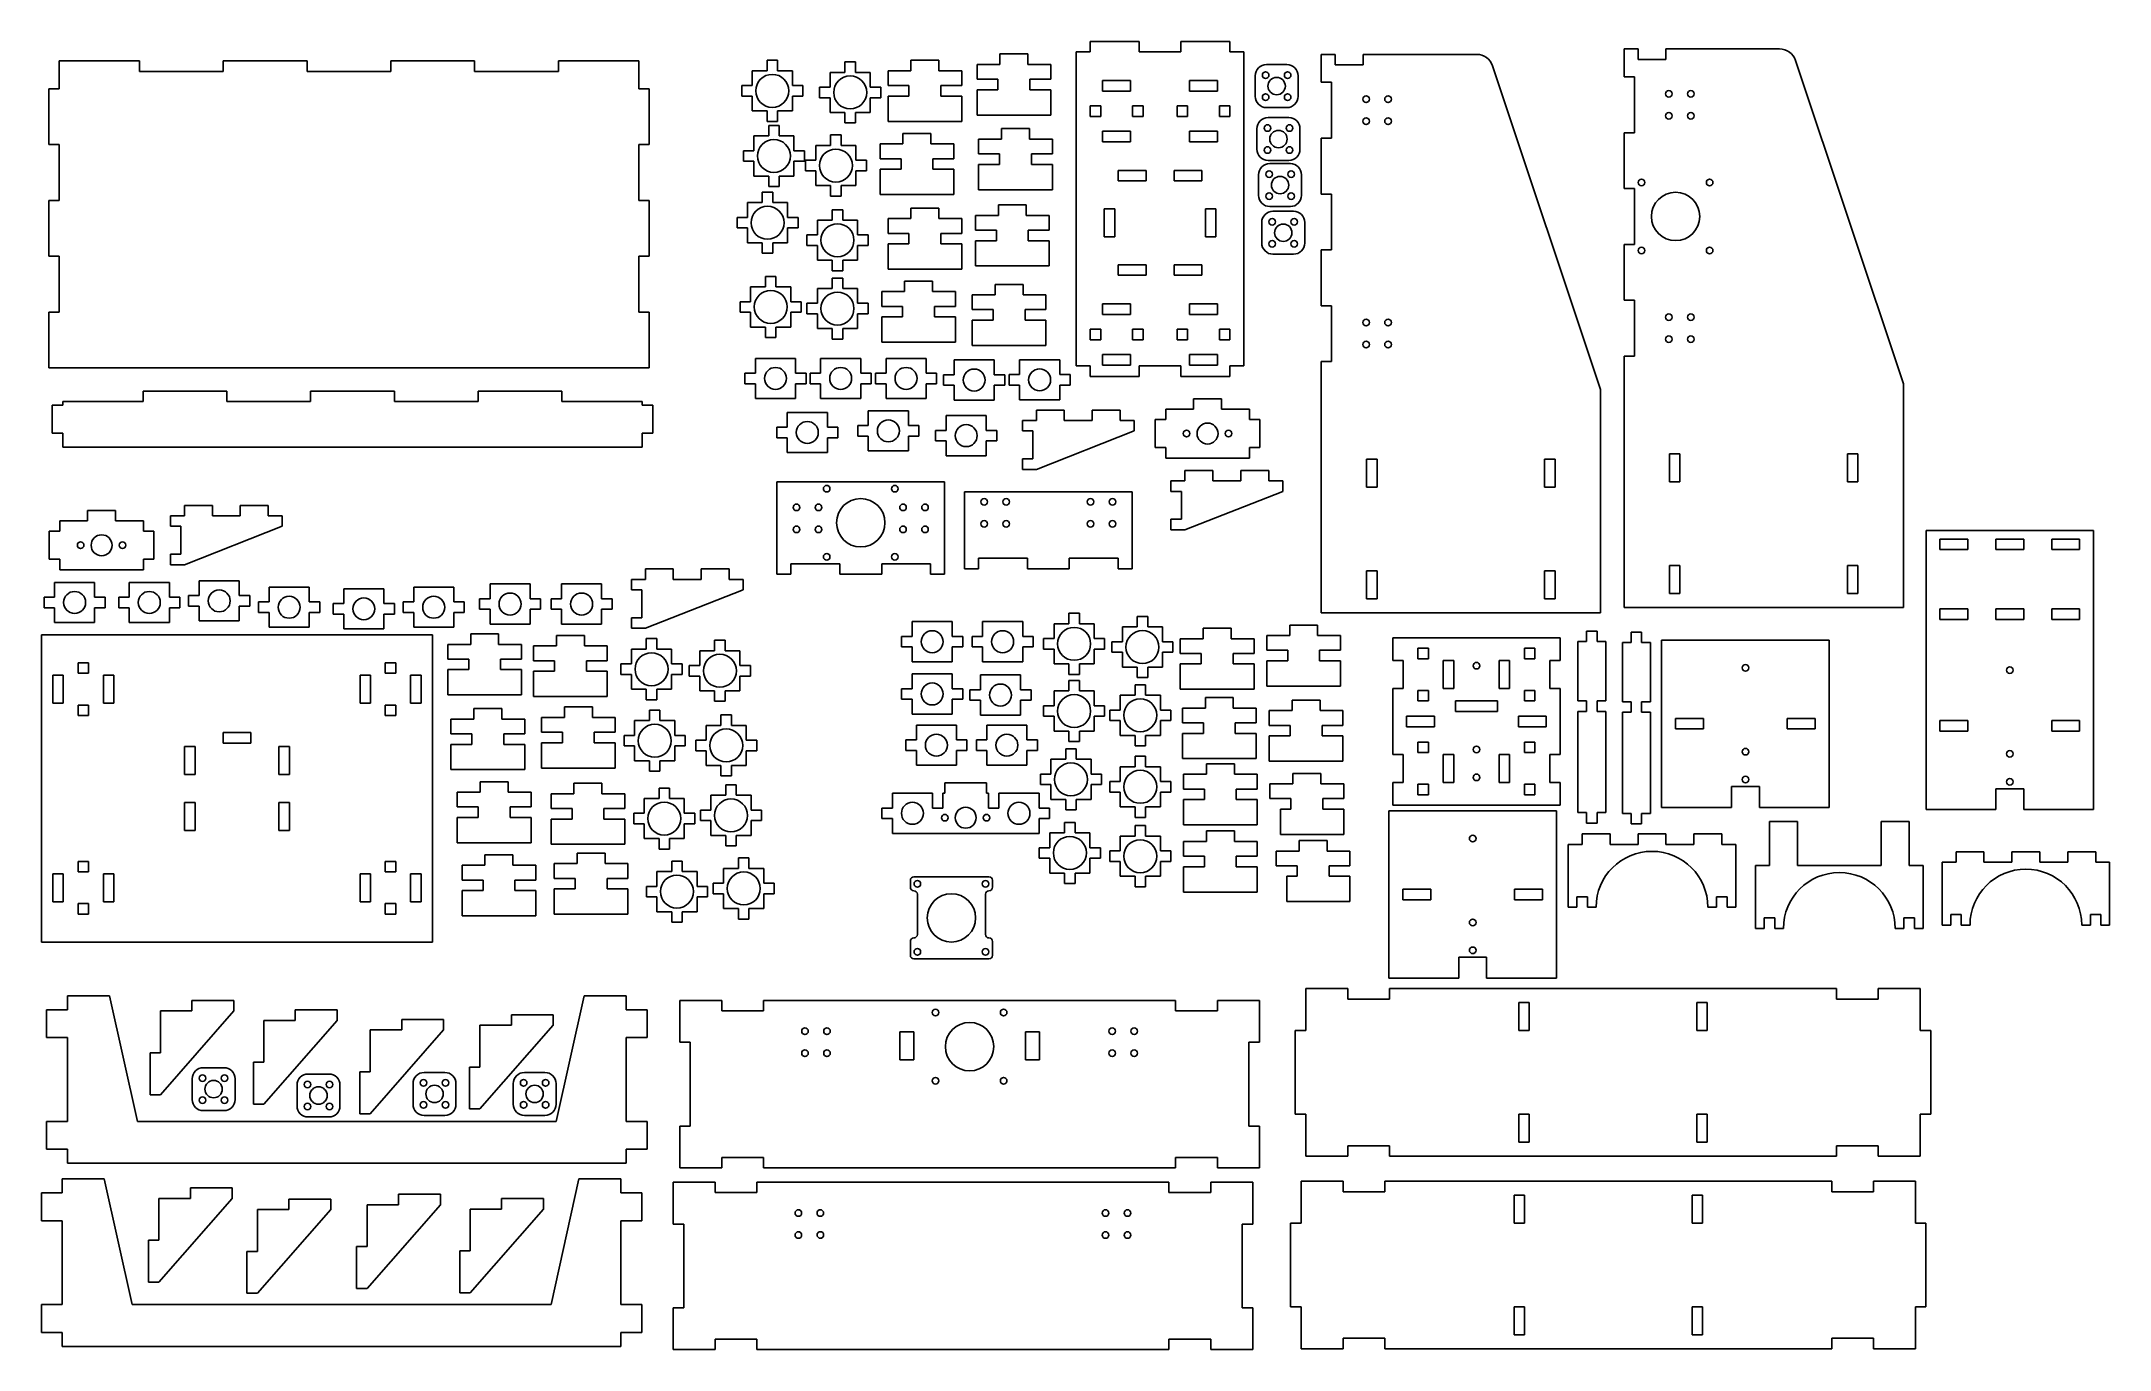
# Model space of a CAD drawing. Extents: x 55 to 996, y 57 to 652.
import ezdxf

# ---------------------------------------------------------------- set-up
doc = ezdxf.new("R2010")
doc.units = 0
doc.layers.add('VISIBLE', color=7, linetype='CONTINUOUS')

msp = doc.modelspace()

# ---------------------------------------------------------------- linework, layer by layer
at = {"layer": 'VISIBLE'}
for p, q in [((532.09, 652.08), (554.31, 652.08)), ((532.09, 647.32), (532.09, 652.08)), ((554.31, 652.08), (554.31, 647.32)), ((573.36, 647.32), (573.36, 652.08)), ((573.36, 652.08), (595.59, 652.08)), ((595.59, 652.08), (595.59, 647.32)), ((63.25, 630.5), (63.25, 643.2)), ((63.25, 643.2), (99.76, 643.2)), ((99.76, 643.2), (99.76, 638.44)), ((137.86, 638.44), (137.86, 643.2)), ((137.86, 643.2), (175.96, 643.2)), ((175.96, 643.2), (175.96, 638.44)), ((214.06, 638.44), (214.06, 643.2)), ((214.06, 643.2), (252.16, 643.2)), ((252.16, 643.2), (252.16, 638.44)), ((290.26, 638.44), (290.26, 643.2)), ((290.26, 643.2), (326.78, 643.2)), ((326.78, 643.2), (326.78, 630.5)), ((385.14, 638.68), (385.14, 643.45)), ((385.14, 643.45), (389.9, 643.45)), ((389.9, 643.45), (389.9, 638.68)), ((420.55, 637.96), (420.55, 642.72)), ((420.55, 642.72), (425.31, 642.72)), ((425.31, 642.72), (425.31, 637.96)), ((450.55, 643.45), (463.25, 643.45)), ((450.55, 638.68), (450.55, 643.45)), ((463.25, 643.45), (463.25, 638.68)), ((480.61, 641.57), (491.02, 641.57)), ((480.61, 634.83), (480.61, 641.57)), ((491.02, 646.34), (503.72, 646.34)), ((491.02, 641.57), (491.02, 646.34)), ((503.72, 646.34), (503.72, 641.57)), ((503.72, 641.57), (514.14, 641.57)), ((514.14, 641.57), (514.14, 634.83)), ((525.74, 504.44), (525.74, 647.32)), ((525.74, 647.32), (532.09, 647.32)), ((554.31, 647.32), (573.36, 647.32)), ((595.59, 647.32), (601.94, 647.32)), ((601.94, 647.32), (601.94, 504.44)), ((612.18, 641.48), (621.54, 641.48)), ((637.11, 646.14), (643.46, 646.14)), ((637.11, 633.44), (637.11, 646.14)), ((643.46, 646.14), (643.46, 641.37)), ((643.46, 641.37), (656.16, 641.37)), ((656.16, 646.14), (707.82, 646.14)), ((656.16, 641.37), (656.16, 646.14)), ((715.04, 640.93), (764.11, 493.74)), ((774.85, 635.92), (774.85, 648.62)), ((774.85, 648.62), (781.2, 648.62)), ((781.2, 648.62), (781.2, 643.86)), ((781.2, 643.86), (793.9, 643.86)), ((793.9, 648.62), (845.56, 648.62)), ((793.9, 643.86), (793.9, 648.62)), ((852.79, 643.41), (901.85, 496.22)), ((58.49, 605.1), (58.49, 630.5)), ((58.49, 630.5), (63.25, 630.5)), ((99.76, 638.44), (137.86, 638.44)), ((175.96, 638.44), (214.06, 638.44)), ((252.16, 638.44), (290.26, 638.44)), ((326.78, 630.5), (331.54, 630.5)), ((331.54, 630.5), (331.54, 605.1)), ((373.63, 627.18), (373.63, 631.94)), ((373.63, 631.94), (378.39, 631.94)), ((378.39, 631.94), (378.39, 638.68)), ((378.39, 638.68), (385.14, 638.68)), ((389.9, 638.68), (396.64, 638.68)), ((396.64, 638.68), (396.64, 631.94)), ((396.64, 631.94), (401.4, 631.94)), ((401.4, 631.94), (401.4, 627.18)), ((409.04, 626.45), (409.04, 631.22)), ((409.04, 631.22), (413.81, 631.22)), ((413.81, 631.22), (413.81, 637.96)), ((413.81, 637.96), (420.55, 637.96)), ((425.31, 637.96), (432.06, 637.96)), ((432.06, 637.96), (432.06, 631.22)), ((432.06, 631.22), (436.82, 631.22)), ((436.82, 631.22), (436.82, 626.45)), ((440.14, 638.68), (450.55, 638.68)), ((440.14, 631.94), (440.14, 638.68)), ((449.66, 631.94), (440.14, 631.94)), ((449.66, 627.18), (449.66, 631.94)), ((463.25, 638.68), (473.66, 638.68)), ((464.14, 631.94), (464.14, 627.18)), ((473.66, 631.94), (464.14, 631.94)), ((473.66, 638.68), (473.66, 631.94)), ((490.14, 634.83), (480.61, 634.83)), ((490.14, 630.07), (490.14, 634.83)), ((504.61, 634.83), (504.61, 630.07)), ((514.14, 634.83), (504.61, 634.83)), ((537.74, 634.22), (537.74, 629.45)), ((550.44, 634.22), (537.74, 634.22)), ((550.44, 629.45), (550.44, 634.22)), ((589.94, 634.22), (577.24, 634.22)), ((577.24, 634.22), (577.24, 629.45)), ((589.94, 629.45), (589.94, 634.22)), ((607.1, 627.04), (607.1, 636.4)), ((626.62, 636.4), (626.62, 627.04)), ((641.87, 633.44), (637.11, 633.44)), ((641.87, 608.04), (641.87, 633.44)), ((779.61, 635.92), (774.85, 635.92)), ((779.61, 610.52), (779.61, 635.92)), ((378.39, 627.18), (373.63, 627.18)), ((378.39, 620.43), (378.39, 627.18)), ((396.64, 627.18), (396.64, 620.43)), ((401.4, 627.18), (396.64, 627.18)), ((413.81, 626.45), (409.04, 626.45)), ((413.81, 619.71), (413.81, 626.45)), ((432.06, 626.45), (432.06, 619.71)), ((436.82, 626.45), (432.06, 626.45)), ((440.14, 615.67), (440.14, 627.18)), ((440.14, 627.18), (449.66, 627.18)), ((464.14, 627.18), (473.66, 627.18)), ((473.66, 627.18), (473.66, 615.67)), ((480.61, 618.56), (480.61, 630.07)), ((480.61, 630.07), (490.14, 630.07)), ((504.61, 630.07), (514.14, 630.07)), ((514.14, 630.07), (514.14, 618.56)), ((532.09, 622.71), (532.09, 617.95)), ((536.85, 622.71), (532.09, 622.71)), ((536.85, 617.95), (536.85, 622.71)), ((537.74, 629.45), (550.44, 629.45)), ((551.32, 622.71), (551.32, 617.95)), ((556.09, 622.71), (551.32, 622.71)), ((556.09, 617.95), (556.09, 622.71)), ((571.59, 622.71), (571.59, 617.95)), ((576.35, 622.71), (571.59, 622.71)), ((576.35, 617.95), (576.35, 622.71)), ((577.24, 629.45), (589.94, 629.45)), ((590.82, 622.71), (590.82, 617.95)), ((595.59, 622.71), (590.82, 622.71)), ((595.59, 617.95), (595.59, 622.71)), ((621.54, 621.96), (612.18, 621.96)), ((385.14, 620.43), (378.39, 620.43)), ((385.14, 615.67), (385.14, 620.43)), ((389.9, 615.67), (385.14, 615.67)), ((385.86, 609.05), (385.86, 613.81)), ((385.86, 613.81), (390.62, 613.81)), ((396.64, 620.43), (389.9, 620.43)), ((389.9, 620.43), (389.9, 615.67)), ((390.62, 613.81), (390.62, 609.05)), ((420.55, 619.71), (413.81, 619.71)), ((420.55, 614.95), (420.55, 619.71)), ((425.31, 614.95), (420.55, 614.95)), ((432.06, 619.71), (425.31, 619.71)), ((425.31, 619.71), (425.31, 614.95)), ((473.66, 615.67), (440.14, 615.67)), ((514.14, 618.56), (480.61, 618.56)), ((491.75, 612.37), (504.45, 612.37)), ((491.75, 607.61), (491.75, 612.37)), ((504.45, 612.37), (504.45, 607.61)), ((532.09, 617.95), (536.85, 617.95)), ((551.32, 617.95), (556.09, 617.95)), ((571.59, 617.95), (576.35, 617.95)), ((590.82, 617.95), (595.59, 617.95)), ((607.92, 602.97), (607.92, 612.34)), ((613, 617.42), (622.37, 617.42)), ((627.45, 612.34), (627.45, 602.97)), ((63.25, 605.1), (58.49, 605.1)), ((63.25, 579.7), (63.25, 605.1)), ((331.54, 605.1), (326.78, 605.1)), ((326.78, 605.1), (326.78, 579.7)), ((374.35, 597.55), (374.35, 602.31)), ((374.35, 602.31), (379.11, 602.31)), ((379.11, 602.31), (379.11, 609.05)), ((379.11, 609.05), (385.86, 609.05)), ((390.62, 609.05), (397.36, 609.05)), ((397.36, 609.05), (397.36, 602.31)), ((397.36, 602.31), (402.13, 602.31)), ((402.13, 602.31), (402.13, 597.55)), ((407.3, 597.97), (407.3, 604.71)), ((407.3, 604.71), (414.05, 604.71)), ((414.05, 604.71), (414.05, 609.48)), ((414.05, 609.48), (418.81, 609.48)), ((418.81, 609.48), (418.81, 604.71)), ((418.81, 604.71), (425.55, 604.71)), ((425.55, 604.71), (425.55, 597.97)), ((436.52, 605.44), (446.94, 605.44)), ((436.52, 598.69), (436.52, 605.44)), ((446.94, 610.2), (459.64, 610.2)), ((446.94, 605.44), (446.94, 610.2)), ((459.64, 610.2), (459.64, 605.44)), ((459.64, 605.44), (470.05, 605.44)), ((470.05, 605.44), (470.05, 598.69)), ((481.33, 607.61), (491.75, 607.61)), ((481.33, 600.86), (481.33, 607.61)), ((504.45, 607.61), (514.86, 607.61)), ((514.86, 607.61), (514.86, 600.86)), ((537.74, 611.2), (537.74, 606.44)), ((550.44, 611.2), (537.74, 611.2)), ((537.74, 606.44), (550.44, 606.44)), ((550.44, 606.44), (550.44, 611.2)), ((589.94, 611.2), (577.24, 611.2)), ((577.24, 611.2), (577.24, 606.44)), ((577.24, 606.44), (589.94, 606.44)), ((589.94, 606.44), (589.94, 611.2)), ((637.11, 582.64), (637.11, 608.04)), ((637.11, 608.04), (641.87, 608.04)), ((774.85, 585.12), (774.85, 610.52)), ((774.85, 610.52), (779.61, 610.52)), ((379.11, 597.55), (374.35, 597.55)), ((379.11, 590.8), (379.11, 597.55)), ((397.36, 597.55), (397.36, 590.8)), ((402.13, 597.55), (397.36, 597.55)), ((402.54, 593.21), (402.54, 597.97)), ((402.54, 597.97), (407.3, 597.97)), ((407.3, 593.21), (402.54, 593.21)), ((407.3, 586.46), (407.3, 593.21)), ((425.55, 597.97), (430.31, 597.97)), ((425.55, 593.21), (425.55, 586.46)), ((430.31, 593.21), (425.55, 593.21)), ((430.31, 597.97), (430.31, 593.21)), ((446.05, 598.69), (436.52, 598.69)), ((436.52, 582.43), (436.52, 593.93)), ((436.52, 593.93), (446.05, 593.93)), ((446.05, 593.93), (446.05, 598.69)), ((460.52, 598.69), (460.52, 593.93)), ((470.05, 598.69), (460.52, 598.69)), ((460.52, 593.93), (470.05, 593.93)), ((470.05, 593.93), (470.05, 582.43)), ((490.86, 600.86), (481.33, 600.86)), ((481.33, 584.59), (481.33, 596.1)), ((481.33, 596.1), (490.86, 596.1)), ((490.86, 596.1), (490.86, 600.86)), ((505.33, 600.86), (505.33, 596.1)), ((514.86, 600.86), (505.33, 600.86)), ((505.33, 596.1), (514.86, 596.1)), ((514.86, 596.1), (514.86, 584.59)), ((544.79, 593.34), (544.79, 588.58)), ((557.49, 593.34), (544.79, 593.34)), ((557.49, 588.58), (557.49, 593.34)), ((570.19, 593.34), (570.19, 588.58)), ((582.89, 593.34), (570.19, 593.34)), ((582.89, 588.58), (582.89, 593.34)), ((622.37, 597.89), (613, 597.89)), ((613.73, 596.46), (623.09, 596.46)), ((385.86, 590.8), (379.11, 590.8)), ((382.97, 578.7), (382.97, 583.46)), ((382.97, 583.46), (387.73, 583.46)), ((385.86, 586.04), (385.86, 590.8)), ((390.62, 586.04), (385.86, 586.04)), ((387.73, 583.46), (387.73, 578.7)), ((397.36, 590.8), (390.62, 590.8)), ((390.62, 590.8), (390.62, 586.04)), ((414.05, 586.46), (407.3, 586.46)), ((414.05, 581.7), (414.05, 586.46)), ((425.55, 586.46), (418.81, 586.46)), ((418.81, 586.46), (418.81, 581.7)), ((514.86, 584.59), (481.33, 584.59)), ((544.79, 588.58), (557.49, 588.58)), ((570.19, 588.58), (582.89, 588.58)), ((608.65, 582.01), (608.65, 591.38)), ((628.17, 591.38), (628.17, 582.01)), ((779.61, 585.12), (774.85, 585.12)), ((779.61, 559.72), (779.61, 585.12)), ((58.49, 579.7), (63.25, 579.7)), ((58.49, 554.3), (58.49, 579.7)), ((326.78, 579.7), (331.54, 579.7)), ((331.54, 579.7), (331.54, 554.3)), ((376.22, 571.95), (376.22, 578.7)), ((376.22, 578.7), (382.97, 578.7)), ((387.73, 578.7), (394.47, 578.7)), ((394.47, 578.7), (394.47, 571.95)), ((418.81, 581.7), (414.05, 581.7)), ((414.77, 570.75), (414.77, 575.51)), ((414.77, 575.51), (419.53, 575.51)), ((419.53, 575.51), (419.53, 570.75)), ((470.05, 582.43), (436.52, 582.43)), ((450.55, 576.23), (463.25, 576.23)), ((450.55, 571.47), (450.55, 576.23)), ((463.25, 576.23), (463.25, 571.47)), ((490.3, 577.68), (503, 577.68)), ((490.3, 572.91), (490.3, 577.68)), ((503, 577.68), (503, 572.91)), ((543.2, 575.88), (538.44, 575.88)), ((538.44, 575.88), (538.44, 563.18)), ((543.2, 563.18), (543.2, 575.88)), ((589.24, 575.88), (584.47, 575.88)), ((584.47, 575.88), (584.47, 563.18)), ((589.24, 563.18), (589.24, 575.88)), ((623.09, 576.93), (613.73, 576.93)), ((615.17, 574.77), (624.54, 574.77)), ((641.87, 582.64), (637.11, 582.64)), ((641.87, 557.24), (641.87, 582.64)), ((371.46, 567.19), (371.46, 571.95)), ((371.46, 571.95), (376.22, 571.95)), ((376.22, 567.19), (371.46, 567.19)), ((376.22, 560.45), (376.22, 567.19)), ((394.47, 571.95), (399.24, 571.95)), ((394.47, 567.19), (394.47, 560.45)), ((399.24, 567.19), (394.47, 567.19)), ((399.24, 571.95), (399.24, 567.19)), ((408.02, 564), (408.02, 570.75)), ((408.02, 570.75), (414.77, 570.75)), ((419.53, 570.75), (426.27, 570.75)), ((426.27, 570.75), (426.27, 564)), ((440.14, 571.47), (450.55, 571.47)), ((440.14, 564.73), (440.14, 571.47)), ((449.66, 564.73), (440.14, 564.73)), ((449.66, 559.96), (449.66, 564.73)), ((463.25, 571.47), (473.66, 571.47)), ((464.14, 564.73), (464.14, 559.96)), ((473.66, 564.73), (464.14, 564.73)), ((473.66, 571.47), (473.66, 564.73)), ((479.89, 572.91), (490.3, 572.91)), ((479.89, 566.17), (479.89, 572.91)), ((489.41, 566.17), (479.89, 566.17)), ((489.41, 561.41), (489.41, 566.17)), ((503, 572.91), (513.41, 572.91)), ((503.89, 566.17), (503.89, 561.41)), ((513.41, 566.17), (503.89, 566.17)), ((513.41, 572.91), (513.41, 566.17)), ((610.09, 560.33), (610.09, 569.69)), ((629.62, 569.69), (629.62, 560.33)), ((382.97, 560.45), (376.22, 560.45)), ((382.97, 555.68), (382.97, 560.45)), ((387.73, 555.68), (382.97, 555.68)), ((394.47, 560.45), (387.73, 560.45)), ((387.73, 560.45), (387.73, 555.68)), ((403.26, 559.24), (403.26, 564)), ((403.26, 564), (408.02, 564)), ((408.02, 559.24), (403.26, 559.24)), ((408.02, 552.5), (408.02, 559.24)), ((426.27, 564), (431.04, 564)), ((426.27, 559.24), (426.27, 552.5)), ((431.04, 559.24), (426.27, 559.24)), ((431.04, 564), (431.04, 559.24)), ((440.14, 548.46), (440.14, 559.96)), ((440.14, 559.96), (449.66, 559.96)), ((464.14, 559.96), (473.66, 559.96)), ((473.66, 559.96), (473.66, 548.46)), ((479.89, 549.9), (479.89, 561.41)), ((479.89, 561.41), (489.41, 561.41)), ((503.89, 561.41), (513.41, 561.41)), ((513.41, 561.41), (513.41, 549.9)), ((538.44, 563.18), (543.2, 563.18)), ((584.47, 563.18), (589.24, 563.18)), ((624.54, 555.25), (615.17, 555.25)), ((637.11, 557.24), (641.87, 557.24)), ((637.11, 531.84), (637.11, 557.24)), ((774.85, 559.72), (779.61, 559.72)), ((774.85, 534.32), (774.85, 559.72)), ((63.25, 554.3), (58.49, 554.3)), ((63.25, 528.9), (63.25, 554.3)), ((326.78, 554.3), (326.78, 528.9)), ((331.54, 554.3), (326.78, 554.3)), ((414.77, 552.5), (408.02, 552.5)), ((414.77, 547.73), (414.77, 552.5)), ((419.53, 547.73), (414.77, 547.73)), ((426.27, 552.5), (419.53, 552.5)), ((419.53, 552.5), (419.53, 547.73)), ((473.66, 548.46), (440.14, 548.46)), ((513.41, 549.9), (479.89, 549.9)), ((557.49, 550.48), (544.79, 550.48)), ((544.79, 550.48), (544.79, 545.72)), ((544.79, 545.72), (557.49, 545.72)), ((557.49, 545.72), (557.49, 550.48)), ((582.89, 550.48), (570.19, 550.48)), ((570.19, 550.48), (570.19, 545.72)), ((570.19, 545.72), (582.89, 545.72)), ((582.89, 545.72), (582.89, 550.48)), ((377.67, 533.65), (377.67, 540.39)), ((377.67, 540.39), (384.41, 540.39)), ((384.41, 540.39), (384.41, 545.15)), ((384.41, 545.15), (389.18, 545.15)), ((389.18, 545.15), (389.18, 540.39)), ((389.18, 540.39), (395.92, 540.39)), ((395.92, 540.39), (395.92, 533.65)), ((408.02, 532.92), (408.02, 539.67)), ((408.02, 539.67), (414.77, 539.67)), ((414.77, 539.67), (414.77, 544.43)), ((414.77, 544.43), (419.53, 544.43)), ((419.53, 544.43), (419.53, 539.67)), ((419.53, 539.67), (426.27, 539.67)), ((426.27, 539.67), (426.27, 532.92)), ((437.25, 538.22), (447.66, 538.22)), ((437.25, 531.48), (437.25, 538.22)), ((447.66, 542.99), (460.36, 542.99)), ((447.66, 538.22), (447.66, 542.99)), ((460.36, 542.99), (460.36, 538.22)), ((460.36, 538.22), (470.77, 538.22)), ((470.77, 538.22), (470.77, 531.48)), ((478.44, 536.78), (488.86, 536.78)), ((478.44, 530.03), (478.44, 536.78)), ((488.86, 541.54), (501.56, 541.54)), ((488.86, 536.78), (488.86, 541.54)), ((501.56, 541.54), (501.56, 536.78)), ((501.56, 536.78), (511.97, 536.78)), ((511.97, 536.78), (511.97, 530.03)), ((58.49, 503.5), (58.49, 528.9)), ((58.49, 528.9), (63.25, 528.9)), ((326.78, 528.9), (331.54, 528.9)), ((331.54, 528.9), (331.54, 503.5)), ((372.91, 528.88), (372.91, 533.65)), ((372.91, 533.65), (377.67, 533.65)), ((377.67, 528.88), (372.91, 528.88)), ((377.67, 522.14), (377.67, 528.88)), ((395.92, 533.65), (400.68, 533.65)), ((395.92, 528.88), (395.92, 522.14)), ((400.68, 528.88), (395.92, 528.88)), ((400.68, 533.65), (400.68, 528.88)), ((403.26, 528.16), (403.26, 532.92)), ((403.26, 532.92), (408.02, 532.92)), ((408.02, 528.16), (403.26, 528.16)), ((408.02, 521.42), (408.02, 528.16)), ((426.27, 532.92), (431.04, 532.92)), ((426.27, 528.16), (426.27, 521.42)), ((431.04, 528.16), (426.27, 528.16)), ((431.04, 532.92), (431.04, 528.16)), ((446.77, 531.48), (437.25, 531.48)), ((437.25, 515.21), (437.25, 526.72)), ((437.25, 526.72), (446.77, 526.72)), ((446.77, 526.72), (446.77, 531.48)), ((461.25, 531.48), (461.25, 526.72)), ((470.77, 531.48), (461.25, 531.48)), ((461.25, 526.72), (470.77, 526.72)), ((470.77, 526.72), (470.77, 515.21)), ((487.97, 530.03), (478.44, 530.03)), ((487.97, 525.27), (487.97, 530.03)), ((502.44, 530.03), (502.44, 525.27)), ((511.97, 530.03), (502.44, 530.03)), ((550.44, 532.62), (537.74, 532.62)), ((537.74, 532.62), (537.74, 527.85)), ((537.74, 527.85), (550.44, 527.85)), ((550.44, 527.85), (550.44, 532.62)), ((577.24, 532.62), (577.24, 527.85)), ((589.94, 532.62), (577.24, 532.62)), ((577.24, 527.85), (589.94, 527.85)), ((589.94, 527.85), (589.94, 532.62)), ((641.87, 531.84), (637.11, 531.84)), ((641.87, 506.44), (641.87, 531.84)), ((779.61, 534.32), (774.85, 534.32)), ((779.61, 508.92), (779.61, 534.32)), ((384.41, 522.14), (377.67, 522.14)), ((384.41, 517.38), (384.41, 522.14)), ((389.18, 517.38), (384.41, 517.38)), ((395.92, 522.14), (389.18, 522.14)), ((389.18, 522.14), (389.18, 517.38)), ((414.77, 521.42), (408.02, 521.42)), ((414.77, 516.66), (414.77, 521.42)), ((426.27, 521.42), (419.53, 521.42)), ((419.53, 521.42), (419.53, 516.66)), ((478.44, 513.76), (478.44, 525.27)), ((478.44, 525.27), (487.97, 525.27)), ((502.44, 525.27), (511.97, 525.27)), ((511.97, 525.27), (511.97, 513.76)), ((536.85, 521.11), (532.09, 521.11)), ((532.09, 521.11), (532.09, 516.35)), ((536.85, 516.35), (536.85, 521.11)), ((551.32, 521.11), (551.32, 516.35)), ((556.09, 521.11), (551.32, 521.11)), ((556.09, 516.35), (556.09, 521.11)), ((576.35, 521.11), (571.59, 521.11)), ((571.59, 521.11), (571.59, 516.35)), ((576.35, 516.35), (576.35, 521.11)), ((595.59, 521.11), (590.82, 521.11)), ((590.82, 521.11), (590.82, 516.35)), ((595.59, 516.35), (595.59, 521.11)), ((419.53, 516.66), (414.77, 516.66)), ((470.77, 515.21), (437.25, 515.21)), ((511.97, 513.76), (478.44, 513.76)), ((532.09, 516.35), (536.85, 516.35)), ((537.74, 509.6), (537.74, 504.84)), ((550.44, 509.6), (537.74, 509.6)), ((550.44, 504.84), (550.44, 509.6)), ((551.32, 516.35), (556.09, 516.35)), ((571.59, 516.35), (576.35, 516.35)), ((589.94, 509.6), (577.24, 509.6)), ((577.24, 509.6), (577.24, 504.84)), ((589.94, 504.84), (589.94, 509.6)), ((590.82, 516.35), (595.59, 516.35)), ((774.85, 394.62), (774.85, 508.92)), ((774.85, 508.92), (779.61, 508.92)), ((331.54, 503.5), (58.49, 503.5)), ((375.08, 501.12), (379.84, 501.12)), ((375.08, 496.36), (375.08, 501.12)), ((379.84, 501.12), (379.84, 507.87)), ((379.84, 507.87), (398.09, 507.87)), ((398.09, 507.87), (398.09, 501.12)), ((398.09, 501.12), (402.85, 501.12)), ((402.85, 501.12), (402.85, 496.36)), ((404.71, 501.12), (409.47, 501.12)), ((404.71, 496.36), (404.71, 501.12)), ((409.47, 501.12), (409.47, 507.87)), ((409.47, 507.87), (427.72, 507.87)), ((427.72, 507.87), (427.72, 501.12)), ((427.72, 501.12), (432.48, 501.12)), ((432.48, 501.12), (432.48, 496.36)), ((434.46, 501.12), (439.23, 501.12)), ((434.46, 496.36), (434.46, 501.12)), ((439.23, 501.12), (439.23, 507.87)), ((439.23, 507.87), (457.48, 507.87)), ((457.48, 507.87), (457.48, 501.12)), ((457.48, 501.12), (462.24, 501.12)), ((462.24, 501.12), (462.24, 496.36)), ((465.42, 500.4), (470.18, 500.4)), ((465.42, 495.64), (465.42, 500.4)), ((470.18, 500.4), (470.18, 507.14)), ((470.18, 507.14), (488.43, 507.14)), ((488.43, 507.14), (488.43, 500.4)), ((488.43, 500.4), (493.19, 500.4)), ((493.19, 500.4), (493.19, 495.64)), ((495.17, 500.48), (499.94, 500.48)), ((495.17, 495.72), (495.17, 500.48)), ((499.94, 500.48), (499.94, 507.23)), ((499.94, 507.23), (518.19, 507.23)), ((518.19, 507.23), (518.19, 500.48)), ((518.19, 500.48), (522.95, 500.48)), ((522.95, 500.48), (522.95, 495.72)), ((532.09, 504.44), (525.74, 504.44)), ((532.09, 499.68), (532.09, 504.44)), ((554.31, 499.68), (532.09, 499.68)), ((537.74, 504.84), (550.44, 504.84)), ((554.31, 504.44), (554.31, 499.68)), ((573.36, 504.44), (554.31, 504.44)), ((573.36, 499.68), (573.36, 504.44)), ((595.59, 499.68), (573.36, 499.68)), ((577.24, 504.84), (589.94, 504.84)), ((601.94, 504.44), (595.59, 504.44)), ((595.59, 504.44), (595.59, 499.68)), ((637.11, 392.14), (637.11, 506.44)), ((637.11, 506.44), (641.87, 506.44)), ((101.36, 488.18), (101.36, 492.94)), ((101.36, 492.94), (139.46, 492.94)), ((139.46, 492.94), (139.46, 488.18)), ((177.56, 488.18), (177.56, 492.94)), ((177.56, 492.94), (215.66, 492.94)), ((215.66, 492.94), (215.66, 488.18)), ((253.76, 488.18), (253.76, 492.94)), ((253.76, 492.94), (291.86, 492.94)), ((291.86, 492.94), (291.86, 488.18)), ((379.84, 496.36), (375.08, 496.36)), ((379.84, 489.62), (379.84, 496.36)), ((398.09, 489.62), (379.84, 489.62)), ((398.09, 496.36), (398.09, 489.62)), ((402.85, 496.36), (398.09, 496.36)), ((409.47, 496.36), (404.71, 496.36)), ((409.47, 489.62), (409.47, 496.36)), ((427.72, 489.62), (409.47, 489.62)), ((427.72, 496.36), (427.72, 489.62)), ((432.48, 496.36), (427.72, 496.36)), ((439.23, 496.36), (434.46, 496.36)), ((439.23, 489.62), (439.23, 496.36)), ((457.48, 489.62), (439.23, 489.62)), ((457.48, 496.36), (457.48, 489.62)), ((462.24, 496.36), (457.48, 496.36)), ((470.18, 495.64), (465.42, 495.64)), ((470.18, 488.89), (470.18, 495.64)), ((488.43, 495.64), (488.43, 488.89)), ((493.19, 495.64), (488.43, 495.64)), ((499.94, 495.72), (495.17, 495.72)), ((499.94, 488.98), (499.94, 495.72)), ((518.19, 495.72), (518.19, 488.98)), ((522.95, 495.72), (518.19, 495.72)), ((579.09, 484.78), (579.09, 489.54)), ((579.09, 489.54), (591.79, 489.54)), ((591.79, 489.54), (591.79, 484.78)), ((764.11, 493.74), (764.11, 392.14)), ((901.85, 496.22), (901.85, 394.62)), ((60.08, 473.89), (60.08, 486.59)), ((60.08, 486.59), (64.84, 486.59)), ((64.84, 488.18), (101.36, 488.18)), ((64.84, 486.59), (64.84, 488.18)), ((139.46, 488.18), (177.56, 488.18)), ((215.66, 488.18), (253.76, 488.18)), ((291.86, 488.18), (328.37, 488.18)), ((328.37, 488.18), (328.37, 486.59)), ((328.37, 486.59), (333.13, 486.59)), ((333.13, 486.59), (333.13, 473.89)), ((394.29, 476.55), (394.29, 483.29)), ((394.29, 483.29), (412.54, 483.29)), ((412.54, 483.29), (412.54, 476.55)), ((431.15, 477.27), (431.15, 484.02)), ((431.15, 484.02), (449.4, 484.02)), ((449.4, 484.02), (449.4, 477.27)), ((466.57, 475.1), (466.57, 481.85)), ((466.57, 481.85), (484.82, 481.85)), ((488.43, 488.89), (470.18, 488.89)), ((484.82, 481.85), (484.82, 475.1)), ((518.19, 488.98), (499.94, 488.98)), ((507.59, 479.62), (507.59, 484.38)), ((507.59, 484.38), (520.29, 484.38)), ((520.29, 484.38), (520.29, 479.62)), ((532.99, 484.38), (545.69, 484.38)), ((532.99, 479.62), (532.99, 484.38)), ((545.69, 484.38), (545.69, 479.62)), ((561.63, 480.01), (566.39, 480.01)), ((561.63, 467.31), (561.63, 480.01)), ((566.39, 484.78), (579.09, 484.78)), ((566.39, 480.01), (566.39, 484.78)), ((591.79, 484.78), (604.49, 484.78)), ((604.49, 484.78), (604.49, 480.01)), ((604.49, 480.01), (609.25, 480.01)), ((609.25, 480.01), (609.25, 467.31)), ((64.84, 473.89), (60.08, 473.89)), ((64.84, 467.54), (64.84, 473.89)), ((328.37, 473.89), (328.37, 467.54)), ((333.13, 473.89), (328.37, 473.89)), ((389.53, 476.55), (394.29, 476.55)), ((389.53, 471.79), (389.53, 476.55)), ((394.29, 471.79), (389.53, 471.79)), ((394.29, 465.04), (394.29, 471.79)), ((412.54, 476.55), (417.3, 476.55)), ((412.54, 471.79), (412.54, 465.04)), ((417.3, 471.79), (412.54, 471.79)), ((417.3, 476.55), (417.3, 471.79)), ((426.39, 477.27), (431.15, 477.27)), ((426.39, 472.51), (426.39, 477.27)), ((431.15, 472.51), (426.39, 472.51)), ((431.15, 465.77), (431.15, 472.51)), ((449.4, 477.27), (454.16, 477.27)), ((449.4, 472.51), (449.4, 465.77)), ((454.16, 472.51), (449.4, 472.51)), ((454.16, 477.27), (454.16, 472.51)), ((461.8, 475.1), (466.57, 475.1)), ((461.8, 470.34), (461.8, 475.1)), ((466.57, 470.34), (461.8, 470.34)), ((466.57, 463.6), (466.57, 470.34)), ((484.82, 475.1), (489.58, 475.1)), ((484.82, 470.34), (484.82, 463.6)), ((489.58, 470.34), (484.82, 470.34)), ((489.58, 475.1), (489.58, 470.34)), ((501.24, 474.86), (501.24, 479.62)), ((501.24, 479.62), (507.59, 479.62)), ((506.01, 474.86), (501.24, 474.86)), ((506.01, 462.16), (506.01, 474.86)), ((552.04, 474.86), (507.59, 457.39)), ((520.29, 479.62), (532.99, 479.62)), ((545.69, 479.62), (552.04, 479.62)), ((552.04, 479.62), (552.04, 474.86)), ((328.37, 467.54), (64.84, 467.54)), ((412.54, 465.04), (394.29, 465.04)), ((449.4, 465.77), (431.15, 465.77)), ((484.82, 463.6), (466.57, 463.6)), ((501.24, 457.39), (501.24, 462.16)), ((501.24, 462.16), (506.01, 462.16)), ((566.39, 467.31), (561.63, 467.31)), ((566.39, 462.55), (566.39, 467.31)), ((604.49, 462.55), (566.39, 462.55)), ((604.49, 467.31), (604.49, 462.55)), ((609.25, 467.31), (604.49, 467.31)), ((662.51, 461.99), (657.75, 461.99)), ((657.75, 461.99), (657.75, 449.29)), ((662.51, 449.29), (662.51, 461.99)), ((743.47, 461.99), (738.71, 461.99)), ((738.71, 461.99), (738.71, 449.29)), ((743.47, 449.29), (743.47, 461.99)), ((800.25, 464.47), (795.49, 464.47)), ((795.49, 464.47), (795.49, 451.77)), ((800.25, 451.77), (800.25, 464.47)), ((876.45, 464.47), (876.45, 451.77)), ((881.21, 464.47), (876.45, 464.47)), ((881.21, 451.77), (881.21, 464.47)), ((389.63, 409.67), (389.63, 451.78)), ((389.63, 451.78), (465.83, 451.78)), ((465.83, 451.78), (465.83, 409.67)), ((507.59, 457.39), (501.24, 457.39)), ((568.81, 447.36), (568.81, 452.12)), ((568.81, 452.12), (575.16, 452.12)), ((575.16, 452.12), (575.16, 456.89)), ((575.16, 456.89), (587.86, 456.89)), ((587.86, 456.89), (587.86, 452.12)), ((587.86, 452.12), (600.56, 452.12)), ((600.56, 456.89), (613.26, 456.89)), ((600.56, 452.12), (600.56, 456.89)), ((613.26, 456.89), (613.26, 452.12)), ((613.26, 452.12), (619.61, 452.12)), ((619.61, 452.12), (619.61, 447.36)), ((795.49, 451.77), (800.25, 451.77)), ((876.45, 451.77), (881.21, 451.77)), ((474.94, 447.1), (551.14, 447.1)), ((474.94, 412.17), (474.94, 447.1)), ((551.14, 447.1), (551.14, 412.17)), ((573.58, 447.36), (568.81, 447.36)), ((573.58, 434.66), (573.58, 447.36)), ((619.61, 447.36), (575.16, 429.9)), ((657.75, 449.29), (662.51, 449.29)), ((738.71, 449.29), (743.47, 449.29)), ((63.47, 433.97), (76.17, 433.97)), ((63.47, 429.2), (63.47, 433.97)), ((76.17, 433.97), (76.17, 438.73)), ((76.17, 438.73), (88.87, 438.73)), ((88.87, 438.73), (88.87, 433.97)), ((88.87, 433.97), (101.57, 433.97)), ((101.57, 433.97), (101.57, 429.2)), ((113.85, 431.49), (113.85, 436.25)), ((113.85, 436.25), (120.2, 436.25)), ((120.2, 436.25), (120.2, 441.02)), ((120.2, 441.02), (132.9, 441.02)), ((132.9, 441.02), (132.9, 436.25)), ((132.9, 436.25), (145.6, 436.25)), ((145.6, 441.02), (158.3, 441.02)), ((145.6, 436.25), (145.6, 441.02)), ((158.3, 441.02), (158.3, 436.25)), ((158.3, 436.25), (164.65, 436.25)), ((164.65, 436.25), (164.65, 431.49)), ((568.81, 429.9), (568.81, 434.66)), ((568.81, 434.66), (573.58, 434.66)), ((58.71, 429.2), (63.47, 429.2)), ((58.71, 416.5), (58.71, 429.2)), ((101.57, 429.2), (106.33, 429.2)), ((106.33, 429.2), (106.33, 416.5)), ((118.61, 431.49), (113.85, 431.49)), ((118.61, 418.79), (118.61, 431.49)), ((164.65, 431.49), (120.2, 414.03)), ((575.16, 429.9), (568.81, 429.9)), ((912.15, 429.59), (988.35, 429.59)), ((912.15, 302.59), (912.15, 429.59)), ((918.5, 425.62), (918.5, 420.86)), ((931.2, 425.62), (918.5, 425.62)), ((931.2, 420.86), (931.2, 425.62)), ((956.6, 425.62), (943.9, 425.62)), ((943.9, 425.62), (943.9, 420.86)), ((956.6, 420.86), (956.6, 425.62)), ((969.3, 425.62), (969.3, 420.86)), ((982, 425.62), (969.3, 425.62)), ((982, 420.86), (982, 425.62)), ((988.35, 429.59), (988.35, 302.59)), ((63.47, 416.5), (58.71, 416.5)), ((63.47, 411.74), (63.47, 416.5)), ((101.57, 416.5), (101.57, 411.74)), ((106.33, 416.5), (101.57, 416.5)), ((113.85, 414.03), (113.85, 418.79)), ((113.85, 418.79), (118.61, 418.79)), ((120.2, 414.03), (113.85, 414.03)), ((418.21, 414.44), (395.98, 414.44)), ((395.98, 414.44), (395.98, 409.67)), ((418.21, 409.67), (418.21, 414.44)), ((437.26, 414.44), (437.26, 409.67)), ((459.48, 414.44), (437.26, 414.44)), ((459.48, 409.67), (459.48, 414.44)), ((481.29, 416.93), (481.29, 412.17)), ((503.51, 416.93), (481.29, 416.93)), ((503.51, 412.17), (503.51, 416.93)), ((522.56, 416.93), (522.56, 412.17)), ((544.79, 416.93), (522.56, 416.93)), ((544.79, 412.17), (544.79, 416.93)), ((918.5, 420.86), (931.2, 420.86)), ((943.9, 420.86), (956.6, 420.86)), ((969.3, 420.86), (982, 420.86)), ((61.11, 399.22), (61.11, 405.96)), ((61.11, 405.96), (79.36, 405.96)), ((101.57, 411.74), (63.47, 411.74)), ((79.36, 405.96), (79.36, 399.22)), ((95.08, 399.22), (95.08, 405.96)), ((95.08, 405.96), (113.33, 405.96)), ((113.33, 405.96), (113.33, 399.22)), ((126.88, 399.94), (126.88, 406.68)), ((126.88, 406.68), (145.13, 406.68)), ((145.13, 406.68), (145.13, 399.94)), ((259.14, 398.49), (259.14, 405.24)), ((259.14, 405.24), (277.39, 405.24)), ((277.39, 405.24), (277.39, 398.49)), ((291.66, 398.49), (291.66, 405.24)), ((291.66, 405.24), (309.91, 405.24)), ((309.91, 405.24), (309.91, 398.49)), ((323.45, 402.58), (323.45, 407.34)), ((323.45, 407.34), (329.8, 407.34)), ((329.8, 407.34), (329.8, 412.11)), ((329.8, 412.11), (342.5, 412.11)), ((342.5, 412.11), (342.5, 407.34)), ((342.5, 407.34), (355.2, 407.34)), ((355.2, 412.11), (367.9, 412.11)), ((355.2, 407.34), (355.2, 412.11)), ((367.9, 412.11), (367.9, 407.34)), ((367.9, 407.34), (374.25, 407.34)), ((374.25, 407.34), (374.25, 402.58)), ((395.98, 409.67), (389.63, 409.67)), ((437.26, 409.67), (418.21, 409.67)), ((465.83, 409.67), (459.48, 409.67)), ((481.29, 412.17), (474.94, 412.17)), ((522.56, 412.17), (503.51, 412.17)), ((551.14, 412.17), (544.79, 412.17)), ((662.51, 411.19), (657.75, 411.19)), ((657.75, 411.19), (657.75, 398.49)), ((662.51, 398.49), (662.51, 411.19)), ((738.71, 411.19), (738.71, 398.49)), ((743.47, 411.19), (738.71, 411.19)), ((743.47, 398.49), (743.47, 411.19)), ((800.25, 413.67), (795.49, 413.67)), ((795.49, 413.67), (795.49, 400.97)), ((800.25, 400.97), (800.25, 413.67)), ((881.21, 413.67), (876.45, 413.67)), ((876.45, 413.67), (876.45, 400.97)), ((881.21, 400.97), (881.21, 413.67)), ((56.35, 399.22), (61.11, 399.22)), ((56.35, 394.45), (56.35, 399.22)), ((79.36, 399.22), (84.12, 399.22)), ((84.12, 399.22), (84.12, 394.45)), ((90.31, 399.22), (95.08, 399.22)), ((90.31, 394.45), (90.31, 399.22)), ((113.33, 399.22), (118.09, 399.22)), ((118.09, 399.22), (118.09, 394.45)), ((122.11, 399.94), (126.88, 399.94)), ((122.11, 395.18), (122.11, 399.94)), ((126.88, 395.18), (122.11, 395.18)), ((126.88, 388.43), (126.88, 395.18)), ((145.13, 399.94), (149.89, 399.94)), ((145.13, 395.18), (145.13, 388.43)), ((149.89, 395.18), (145.13, 395.18)), ((149.89, 399.94), (149.89, 395.18)), ((153.92, 397.05), (158.68, 397.05)), ((153.92, 392.29), (153.92, 397.05)), ((158.68, 397.05), (158.68, 403.79)), ((158.68, 403.79), (176.93, 403.79)), ((176.93, 403.79), (176.93, 397.05)), ((176.93, 397.05), (181.69, 397.05)), ((181.69, 397.05), (181.69, 392.29)), ((187.88, 396.33), (192.65, 396.33)), ((187.88, 391.56), (187.88, 396.33)), ((192.65, 396.33), (192.65, 403.07)), ((192.65, 403.07), (210.9, 403.07)), ((210.9, 403.07), (210.9, 396.33)), ((210.9, 396.33), (215.66, 396.33)), ((215.66, 396.33), (215.66, 391.56)), ((219.69, 397.05), (224.45, 397.05)), ((219.69, 392.29), (219.69, 397.05)), ((224.45, 397.05), (224.45, 403.79)), ((224.45, 403.79), (242.7, 403.79)), ((242.7, 403.79), (242.7, 397.05)), ((242.7, 397.05), (247.46, 397.05)), ((247.46, 397.05), (247.46, 392.29)), ((254.38, 398.49), (259.14, 398.49)), ((254.38, 393.73), (254.38, 398.49)), ((277.39, 398.49), (282.15, 398.49)), ((282.15, 398.49), (282.15, 393.73)), ((286.9, 398.49), (291.66, 398.49)), ((286.9, 393.73), (286.9, 398.49)), ((309.91, 398.49), (314.68, 398.49)), ((314.68, 398.49), (314.68, 393.73)), ((328.21, 402.58), (323.45, 402.58)), ((328.21, 389.88), (328.21, 402.58)), ((374.25, 402.58), (329.8, 385.12)), ((657.75, 398.49), (662.51, 398.49)), ((738.71, 398.49), (743.47, 398.49)), ((795.49, 400.97), (800.25, 400.97)), ((876.45, 400.97), (881.21, 400.97)), ((61.11, 394.45), (56.35, 394.45)), ((61.11, 387.71), (61.11, 394.45)), ((79.36, 387.71), (61.11, 387.71)), ((79.36, 394.45), (79.36, 387.71)), ((84.12, 394.45), (79.36, 394.45)), ((95.08, 394.45), (90.31, 394.45)), ((95.08, 387.71), (95.08, 394.45)), ((113.33, 387.71), (95.08, 387.71)), ((113.33, 394.45), (113.33, 387.71)), ((118.09, 394.45), (113.33, 394.45)), ((145.13, 388.43), (126.88, 388.43)), ((158.68, 392.29), (153.92, 392.29)), ((158.68, 385.54), (158.68, 392.29)), ((176.93, 392.29), (176.93, 385.54)), ((181.69, 392.29), (176.93, 392.29)), ((192.65, 391.56), (187.88, 391.56)), ((192.65, 384.82), (192.65, 391.56)), ((210.9, 391.56), (210.9, 384.82)), ((215.66, 391.56), (210.9, 391.56)), ((224.45, 392.29), (219.69, 392.29)), ((224.45, 385.54), (224.45, 392.29)), ((242.7, 392.29), (242.7, 385.54)), ((247.46, 392.29), (242.7, 392.29)), ((259.14, 393.73), (254.38, 393.73)), ((259.14, 386.99), (259.14, 393.73)), ((277.39, 386.99), (259.14, 386.99)), ((277.39, 393.73), (277.39, 386.99)), ((282.15, 393.73), (277.39, 393.73)), ((291.66, 393.73), (286.9, 393.73)), ((291.66, 386.99), (291.66, 393.73)), ((309.91, 386.99), (291.66, 386.99)), ((309.91, 393.73), (309.91, 386.99)), ((314.68, 393.73), (309.91, 393.73)), ((323.45, 385.12), (323.45, 389.88)), ((323.45, 389.88), (328.21, 389.88)), ((451.08, 381.38), (451.08, 388.12)), ((451.08, 388.12), (469.33, 388.12)), ((469.33, 388.12), (469.33, 381.38)), ((483.12, 381.38), (483.12, 388.12)), ((483.12, 388.12), (501.37, 388.12)), ((501.37, 388.12), (501.37, 381.38)), ((515.64, 380.41), (515.64, 387.15)), ((515.64, 387.15), (522.39, 387.15)), ((522.39, 387.15), (522.39, 391.91)), ((522.39, 391.91), (527.15, 391.91)), ((527.15, 391.91), (527.15, 387.15)), ((527.15, 387.15), (533.89, 387.15)), ((533.89, 387.15), (533.89, 380.41)), ((546.71, 378.95), (546.71, 385.69)), ((546.71, 385.69), (553.45, 385.69)), ((553.45, 385.69), (553.45, 390.46)), ((553.45, 390.46), (558.22, 390.46)), ((558.22, 390.46), (558.22, 385.69)), ((558.22, 385.69), (564.96, 385.69)), ((564.96, 385.69), (564.96, 378.95)), ((622.79, 386.57), (635.49, 386.57)), ((622.79, 381.81), (622.79, 386.57)), ((635.49, 386.57), (635.49, 381.81)), ((764.11, 392.14), (637.11, 392.14)), ((901.85, 394.62), (774.85, 394.62)), ((931.2, 393.87), (918.5, 393.87)), ((918.5, 393.87), (918.5, 389.11)), ((918.5, 389.11), (931.2, 389.11)), ((931.2, 389.11), (931.2, 393.87)), ((956.6, 393.87), (943.9, 393.87)), ((943.9, 393.87), (943.9, 389.11)), ((943.9, 389.11), (956.6, 389.11)), ((956.6, 389.11), (956.6, 393.87)), ((969.3, 393.87), (969.3, 389.11)), ((982, 393.87), (969.3, 393.87)), ((969.3, 389.11), (982, 389.11)), ((982, 389.11), (982, 393.87)), ((55.18, 382.08), (232.98, 382.08)), ((55.18, 242.38), (55.18, 382.08)), ((176.93, 385.54), (158.68, 385.54)), ((210.9, 384.82), (192.65, 384.82)), ((242.7, 385.54), (224.45, 385.54)), ((232.98, 382.08), (232.98, 242.38)), ((239.94, 377.77), (250.35, 377.77)), ((239.94, 371.03), (239.94, 377.77)), ((250.35, 382.54), (263.05, 382.54)), ((250.35, 377.77), (250.35, 382.54)), ((263.05, 382.54), (263.05, 377.77)), ((263.05, 377.77), (273.46, 377.77)), ((273.46, 377.77), (273.46, 371.03)), ((278.97, 377.05), (289.38, 377.05)), ((278.97, 370.31), (278.97, 377.05)), ((289.38, 381.81), (302.08, 381.81)), ((289.38, 377.05), (289.38, 381.81)), ((302.08, 381.81), (302.08, 377.05)), ((302.08, 377.05), (312.49, 377.05)), ((312.49, 377.05), (312.49, 370.31)), ((329.8, 385.12), (323.45, 385.12)), ((330.21, 375.61), (330.21, 380.37)), ((330.21, 380.37), (334.97, 380.37)), ((334.97, 380.37), (334.97, 375.61)), ((361.29, 374.88), (361.29, 379.65)), ((361.29, 379.65), (366.05, 379.65)), ((366.05, 379.65), (366.05, 374.88)), ((446.32, 381.38), (451.08, 381.38)), ((446.32, 376.61), (446.32, 381.38)), ((451.08, 376.61), (446.32, 376.61)), ((451.08, 369.87), (451.08, 376.61)), ((469.33, 381.38), (474.09, 381.38)), ((469.33, 376.61), (469.33, 369.87)), ((474.09, 376.61), (469.33, 376.61)), ((474.09, 381.38), (474.09, 376.61)), ((478.35, 381.38), (483.12, 381.38)), ((478.35, 376.61), (478.35, 381.38)), ((483.12, 376.61), (478.35, 376.61)), ((483.12, 369.87), (483.12, 376.61)), ((501.37, 381.38), (506.13, 381.38)), ((501.37, 376.61), (501.37, 369.87)), ((506.13, 376.61), (501.37, 376.61)), ((506.13, 381.38), (506.13, 376.61)), ((510.88, 375.64), (510.88, 380.41)), ((510.88, 380.41), (515.64, 380.41)), ((533.89, 380.41), (538.65, 380.41)), ((538.65, 380.41), (538.65, 375.64)), ((541.95, 374.19), (541.95, 378.95)), ((541.95, 378.95), (546.71, 378.95)), ((564.96, 378.95), (569.72, 378.95)), ((569.72, 378.95), (569.72, 374.19)), ((573.05, 380.35), (583.47, 380.35)), ((573.05, 373.61), (573.05, 380.35)), ((583.47, 385.12), (596.17, 385.12)), ((583.47, 380.35), (583.47, 385.12)), ((596.17, 385.12), (596.17, 380.35)), ((596.17, 380.35), (606.58, 380.35)), ((606.58, 380.35), (606.58, 373.61)), ((612.37, 381.81), (622.79, 381.81)), ((612.37, 375.07), (612.37, 381.81)), ((635.49, 381.81), (645.9, 381.81)), ((645.9, 381.81), (645.9, 375.07)), ((669.63, 380.78), (745.83, 380.78)), ((669.63, 370.37), (669.63, 380.78)), ((745.83, 380.78), (745.83, 370.37)), ((753.83, 352.06), (753.83, 379.05)), ((753.83, 379.05), (757.8, 379.05)), ((757.8, 383.81), (762.56, 383.81)), ((757.8, 379.05), (757.8, 383.81)), ((762.56, 383.81), (762.56, 379.05)), ((762.56, 379.05), (766.53, 379.05)), ((766.53, 379.05), (766.53, 352.06)), ((774.1, 351.65), (774.1, 378.64)), ((774.1, 378.64), (778.07, 378.64)), ((778.07, 383.4), (782.83, 383.4)), ((778.07, 378.64), (778.07, 383.4)), ((782.83, 383.4), (782.83, 378.64)), ((782.83, 378.64), (786.8, 378.64)), ((786.8, 378.64), (786.8, 351.65)), ((791.92, 303.56), (791.92, 379.76)), ((791.92, 379.76), (868.12, 379.76)), ((868.12, 379.76), (868.12, 303.56)), ((76.61, 369.38), (71.84, 369.38)), ((71.84, 369.38), (71.84, 364.62)), ((76.61, 364.62), (76.61, 369.38)), ((216.31, 369.38), (211.54, 369.38)), ((211.54, 369.38), (211.54, 364.62)), ((216.31, 364.62), (216.31, 369.38)), ((249.46, 371.03), (239.94, 371.03)), ((249.46, 366.27), (249.46, 371.03)), ((263.94, 371.03), (263.94, 366.27)), ((273.46, 371.03), (263.94, 371.03)), ((288.49, 370.31), (278.97, 370.31)), ((288.49, 365.54), (288.49, 370.31)), ((302.97, 370.31), (302.97, 365.54)), ((312.49, 370.31), (302.97, 370.31)), ((318.7, 364.1), (318.7, 368.86)), ((318.7, 368.86), (323.46, 368.86)), ((323.46, 368.86), (323.46, 375.61)), ((323.46, 375.61), (330.21, 375.61)), ((334.97, 375.61), (341.71, 375.61)), ((341.71, 375.61), (341.71, 368.86)), ((341.71, 368.86), (346.48, 368.86)), ((346.48, 368.86), (346.48, 364.1)), ((349.78, 363.38), (349.78, 368.14)), ((349.78, 368.14), (354.54, 368.14)), ((354.54, 368.14), (354.54, 374.88)), ((354.54, 374.88), (361.29, 374.88)), ((366.05, 374.88), (372.79, 374.88)), ((372.79, 374.88), (372.79, 368.14)), ((372.79, 368.14), (377.55, 368.14)), ((377.55, 368.14), (377.55, 363.38)), ((469.33, 369.87), (451.08, 369.87)), ((501.37, 369.87), (483.12, 369.87)), ((515.64, 375.64), (510.88, 375.64)), ((515.64, 368.9), (515.64, 375.64)), ((522.39, 368.9), (515.64, 368.9)), ((522.39, 364.14), (522.39, 368.9)), ((533.89, 368.9), (527.15, 368.9)), ((527.15, 368.9), (527.15, 364.14)), ((533.89, 375.64), (533.89, 368.9)), ((538.65, 375.64), (533.89, 375.64)), ((546.71, 374.19), (541.95, 374.19)), ((546.71, 367.44), (546.71, 374.19)), ((553.45, 367.44), (546.71, 367.44)), ((553.45, 362.68), (553.45, 367.44)), ((564.96, 367.44), (558.22, 367.44)), ((558.22, 367.44), (558.22, 362.68)), ((564.96, 374.19), (564.96, 367.44)), ((569.72, 374.19), (564.96, 374.19)), ((582.58, 373.61), (573.05, 373.61)), ((573.05, 357.34), (573.05, 368.85)), ((573.05, 368.85), (582.58, 368.85)), ((582.58, 368.85), (582.58, 373.61)), ((597.05, 373.61), (597.05, 368.85)), ((606.58, 373.61), (597.05, 373.61)), ((597.05, 368.85), (606.58, 368.85)), ((606.58, 368.85), (606.58, 357.34)), ((621.9, 375.07), (612.37, 375.07)), ((612.37, 358.8), (612.37, 370.3)), ((612.37, 370.3), (621.9, 370.3)), ((621.9, 370.3), (621.9, 375.07)), ((636.37, 375.07), (636.37, 370.3)), ((645.9, 375.07), (636.37, 375.07)), ((636.37, 370.3), (645.9, 370.3)), ((645.9, 370.3), (645.9, 358.8)), ((674.39, 370.37), (669.63, 370.37)), ((674.39, 357.67), (674.39, 370.37)), ((681.13, 376.02), (681.13, 371.26)), ((685.9, 376.02), (681.13, 376.02)), ((681.13, 371.26), (685.9, 371.26)), ((685.9, 371.26), (685.9, 376.02)), ((697.4, 370.37), (692.64, 370.37)), ((692.64, 370.37), (692.64, 357.67)), ((697.4, 357.67), (697.4, 370.37)), ((718.05, 370.37), (718.05, 357.67)), ((722.81, 370.37), (718.05, 370.37)), ((722.81, 357.67), (722.81, 370.37)), ((734.32, 376.02), (729.56, 376.02)), ((729.56, 376.02), (729.56, 371.26)), ((729.56, 371.26), (734.32, 371.26)), ((734.32, 371.26), (734.32, 376.02)), ((745.83, 370.37), (741.06, 370.37)), ((741.06, 370.37), (741.06, 357.67)), ((65.1, 363.73), (60.34, 363.73)), ((60.34, 363.73), (60.34, 351.03)), ((65.1, 351.03), (65.1, 363.73)), ((71.84, 364.62), (76.61, 364.62)), ((83.35, 363.73), (83.35, 351.03)), ((88.11, 363.73), (83.35, 363.73)), ((88.11, 351.03), (88.11, 363.73)), ((200.04, 363.73), (200.04, 351.03)), ((204.8, 363.73), (200.04, 363.73)), ((204.8, 351.03), (204.8, 363.73)), ((211.54, 364.62), (216.31, 364.62)), ((223.05, 363.73), (223.05, 351.03)), ((227.81, 363.73), (223.05, 363.73)), ((227.81, 351.03), (227.81, 363.73)), ((239.94, 354.76), (239.94, 366.27)), ((239.94, 366.27), (249.46, 366.27)), ((263.94, 366.27), (273.46, 366.27)), ((273.46, 366.27), (273.46, 354.76)), ((278.97, 354.04), (278.97, 365.54)), ((278.97, 365.54), (288.49, 365.54)), ((302.97, 365.54), (312.49, 365.54)), ((312.49, 365.54), (312.49, 354.04)), ((323.46, 364.1), (318.7, 364.1)), ((323.46, 357.36), (323.46, 364.1)), ((341.71, 364.1), (341.71, 357.36)), ((346.48, 364.1), (341.71, 364.1)), ((354.54, 363.38), (349.78, 363.38)), ((354.54, 356.63), (354.54, 363.38)), ((372.79, 363.38), (372.79, 356.63)), ((377.55, 363.38), (372.79, 363.38)), ((446.32, 357.59), (451.08, 357.59)), ((446.32, 352.83), (446.32, 357.59)), ((451.08, 357.59), (451.08, 364.33)), ((451.08, 364.33), (469.33, 364.33)), ((469.33, 364.33), (469.33, 357.59)), ((469.33, 357.59), (474.09, 357.59)), ((474.09, 357.59), (474.09, 352.83)), ((482.15, 357.11), (482.15, 363.85)), ((482.15, 363.85), (500.4, 363.85)), ((500.4, 363.85), (500.4, 357.11)), ((527.15, 364.14), (522.39, 364.14)), ((522.39, 356.57), (522.39, 361.33)), ((522.39, 361.33), (527.15, 361.33)), ((527.15, 361.33), (527.15, 356.57)), ((552.48, 354.63), (552.48, 359.39)), ((552.48, 359.39), (557.25, 359.39)), ((558.22, 362.68), (553.45, 362.68)), ((557.25, 359.39), (557.25, 354.63)), ((645.9, 358.8), (612.37, 358.8)), ((669.63, 357.67), (674.39, 357.67)), ((669.63, 327.69), (669.63, 357.67)), ((692.64, 357.67), (697.4, 357.67)), ((718.05, 357.67), (722.81, 357.67)), ((741.06, 357.67), (745.83, 357.67)), ((745.83, 357.67), (745.83, 327.69)), ((60.34, 351.03), (65.1, 351.03)), ((71.84, 350.15), (71.84, 345.38)), ((76.61, 350.15), (71.84, 350.15)), ((76.61, 345.38), (76.61, 350.15)), ((83.35, 351.03), (88.11, 351.03)), ((200.04, 351.03), (204.8, 351.03)), ((216.31, 350.15), (211.54, 350.15)), ((211.54, 350.15), (211.54, 345.38)), ((216.31, 345.38), (216.31, 350.15)), ((223.05, 351.03), (227.81, 351.03)), ((273.46, 354.76), (239.94, 354.76)), ((251.8, 348.57), (264.5, 348.57)), ((251.8, 343.8), (251.8, 348.57)), ((264.5, 348.57), (264.5, 343.8)), ((312.49, 354.04), (278.97, 354.04)), ((292.99, 349.29), (305.69, 349.29)), ((292.99, 344.53), (292.99, 349.29)), ((305.69, 349.29), (305.69, 344.53)), ((330.21, 357.36), (323.46, 357.36)), ((330.21, 352.59), (330.21, 357.36)), ((334.97, 352.59), (330.21, 352.59)), ((341.71, 357.36), (334.97, 357.36)), ((334.97, 357.36), (334.97, 352.59)), ((361.29, 356.63), (354.54, 356.63)), ((361.29, 351.87), (361.29, 356.63)), ((366.05, 351.87), (361.29, 351.87)), ((372.79, 356.63), (366.05, 356.63)), ((366.05, 356.63), (366.05, 351.87)), ((451.08, 352.83), (446.32, 352.83)), ((451.08, 346.08), (451.08, 352.83)), ((469.33, 352.83), (469.33, 346.08)), ((474.09, 352.83), (469.33, 352.83)), ((477.38, 357.11), (482.15, 357.11)), ((477.38, 352.34), (477.38, 357.11)), ((482.15, 352.34), (477.38, 352.34)), ((482.15, 345.6), (482.15, 352.34)), ((500.4, 357.11), (505.16, 357.11)), ((500.4, 352.34), (500.4, 345.6)), ((505.16, 352.34), (500.4, 352.34)), ((505.16, 357.11), (505.16, 352.34)), ((510.88, 345.06), (510.88, 349.82)), ((510.88, 349.82), (515.64, 349.82)), ((515.64, 349.82), (515.64, 356.57)), ((515.64, 356.57), (522.39, 356.57)), ((527.15, 356.57), (533.89, 356.57)), ((533.89, 356.57), (533.89, 349.82)), ((533.89, 349.82), (538.65, 349.82)), ((538.65, 349.82), (538.65, 345.06)), ((545.74, 347.88), (545.74, 354.63)), ((545.74, 354.63), (552.48, 354.63)), ((557.25, 354.63), (563.99, 354.63)), ((563.99, 354.63), (563.99, 347.88)), ((606.58, 357.34), (573.05, 357.34)), ((574.02, 348.8), (584.44, 348.8)), ((574.02, 342.06), (574.02, 348.8)), ((584.44, 353.56), (597.14, 353.56)), ((584.44, 348.8), (584.44, 353.56)), ((597.14, 353.56), (597.14, 348.8)), ((597.14, 348.8), (607.55, 348.8)), ((607.55, 348.8), (607.55, 342.06)), ((623.9, 352.4), (636.6, 352.4)), ((623.9, 347.63), (623.9, 352.4)), ((636.6, 352.4), (636.6, 347.63)), ((685.9, 356.78), (681.13, 356.78)), ((681.13, 356.78), (681.13, 352.02)), ((681.13, 352.02), (685.9, 352.02)), ((685.9, 352.02), (685.9, 356.78)), ((717.25, 352.02), (698.2, 352.02)), ((698.2, 352.02), (698.2, 347.26)), ((717.25, 347.26), (717.25, 352.02)), ((729.56, 356.78), (729.56, 352.02)), ((734.32, 356.78), (729.56, 356.78)), ((729.56, 352.02), (734.32, 352.02)), ((734.32, 352.02), (734.32, 356.78)), ((757.8, 352.06), (753.83, 352.06)), ((757.8, 347.3), (757.8, 352.06)), ((762.56, 352.06), (762.56, 347.3)), ((766.53, 352.06), (762.56, 352.06)), ((778.07, 351.65), (774.1, 351.65)), ((778.07, 346.89), (778.07, 351.65)), ((782.83, 351.65), (782.83, 346.89)), ((786.8, 351.65), (782.83, 351.65)), ((71.84, 345.38), (76.61, 345.38)), ((211.54, 345.38), (216.31, 345.38)), ((241.38, 343.8), (251.8, 343.8)), ((241.38, 337.06), (241.38, 343.8)), ((264.5, 343.8), (274.91, 343.8)), ((274.91, 343.8), (274.91, 337.06)), ((282.58, 344.53), (292.99, 344.53)), ((282.58, 337.78), (282.58, 344.53)), ((305.69, 344.53), (316.1, 344.53)), ((316.1, 344.53), (316.1, 337.78)), ((324.91, 336.34), (324.91, 343.08)), ((324.91, 343.08), (331.65, 343.08)), ((331.65, 343.08), (331.65, 347.84)), ((331.65, 347.84), (336.42, 347.84)), ((336.42, 347.84), (336.42, 343.08)), ((336.42, 343.08), (343.16, 343.08)), ((343.16, 343.08), (343.16, 336.34)), ((357.43, 334.17), (357.43, 340.91)), ((357.43, 340.91), (364.18, 340.91)), ((364.18, 340.91), (364.18, 345.68)), ((364.18, 345.68), (368.94, 345.68)), ((368.94, 345.68), (368.94, 340.91)), ((368.94, 340.91), (375.68, 340.91)), ((375.68, 340.91), (375.68, 334.17)), ((469.33, 346.08), (451.08, 346.08)), ((453.02, 334.29), (453.02, 341.03)), ((453.02, 341.03), (471.27, 341.03)), ((471.27, 341.03), (471.27, 334.29)), ((500.4, 345.6), (482.15, 345.6)), ((485.06, 334.29), (485.06, 341.03)), ((485.06, 341.03), (503.31, 341.03)), ((503.31, 341.03), (503.31, 334.29)), ((515.64, 345.06), (510.88, 345.06)), ((515.64, 338.32), (515.64, 345.06)), ((533.89, 345.06), (533.89, 338.32)), ((538.65, 345.06), (533.89, 345.06)), ((540.98, 343.12), (540.98, 347.88)), ((540.98, 347.88), (545.74, 347.88)), ((545.74, 343.12), (540.98, 343.12)), ((545.74, 336.38), (545.74, 343.12)), ((563.99, 347.88), (568.75, 347.88)), ((563.99, 343.12), (563.99, 336.38)), ((568.75, 343.12), (563.99, 343.12)), ((568.75, 347.88), (568.75, 343.12)), ((583.55, 342.06), (574.02, 342.06)), ((583.55, 337.29), (583.55, 342.06)), ((598.02, 342.06), (598.02, 337.29)), ((607.55, 342.06), (598.02, 342.06)), ((613.49, 347.63), (623.9, 347.63)), ((613.49, 340.89), (613.49, 347.63)), ((623.01, 340.89), (613.49, 340.89)), ((623.01, 336.13), (623.01, 340.89)), ((636.6, 347.63), (647.01, 347.63)), ((637.49, 340.89), (637.49, 336.13)), ((647.01, 340.89), (637.49, 340.89)), ((647.01, 347.63), (647.01, 340.89)), ((675.98, 345.06), (675.98, 340.3)), ((688.68, 345.06), (675.98, 345.06)), ((675.98, 340.3), (688.68, 340.3)), ((688.68, 340.3), (688.68, 345.06)), ((698.2, 347.26), (717.25, 347.26)), ((726.78, 345.06), (726.78, 340.3)), ((739.48, 345.06), (726.78, 345.06)), ((726.78, 340.3), (739.48, 340.3)), ((739.48, 340.3), (739.48, 345.06)), ((753.83, 347.3), (757.8, 347.3)), ((753.83, 301.26), (753.83, 347.3)), ((762.56, 347.3), (766.53, 347.3)), ((766.53, 347.3), (766.53, 301.26)), ((774.1, 346.89), (778.07, 346.89)), ((774.1, 300.85), (774.1, 346.89)), ((782.83, 346.89), (786.8, 346.89)), ((786.8, 346.89), (786.8, 300.85)), ((810.97, 344.04), (798.27, 344.04)), ((798.27, 344.04), (798.27, 339.28)), ((798.27, 339.28), (810.97, 339.28)), ((810.97, 339.28), (810.97, 344.04)), ((861.77, 344.04), (849.07, 344.04)), ((849.07, 344.04), (849.07, 339.28)), ((849.07, 339.28), (861.77, 339.28)), ((861.77, 339.28), (861.77, 344.04)), ((918.5, 343.07), (918.5, 338.31)), ((931.2, 343.07), (918.5, 343.07)), ((931.2, 338.31), (931.2, 343.07)), ((982, 343.07), (969.3, 343.07)), ((969.3, 343.07), (969.3, 338.31)), ((982, 338.31), (982, 343.07)), ((120.26, 331.28), (120.26, 318.58)), ((125.03, 331.28), (120.26, 331.28)), ((125.03, 318.58), (125.03, 331.28)), ((137.73, 337.63), (137.73, 332.87)), ((150.43, 337.63), (137.73, 337.63)), ((137.73, 332.87), (150.43, 332.87)), ((150.43, 332.87), (150.43, 337.63)), ((163.13, 331.28), (163.13, 318.58)), ((167.89, 331.28), (163.13, 331.28)), ((167.89, 318.58), (167.89, 331.28)), ((250.91, 337.06), (241.38, 337.06)), ((241.38, 320.79), (241.38, 332.3)), ((241.38, 332.3), (250.91, 332.3)), ((250.91, 332.3), (250.91, 337.06)), ((265.38, 337.06), (265.38, 332.3)), ((274.91, 337.06), (265.38, 337.06)), ((265.38, 332.3), (274.91, 332.3)), ((274.91, 332.3), (274.91, 320.79)), ((292.1, 337.78), (282.58, 337.78)), ((282.58, 321.51), (282.58, 333.02)), ((282.58, 333.02), (292.1, 333.02)), ((292.1, 333.02), (292.1, 337.78)), ((306.58, 337.78), (306.58, 333.02)), ((316.1, 337.78), (306.58, 337.78)), ((306.58, 333.02), (316.1, 333.02)), ((316.1, 333.02), (316.1, 321.51)), ((320.15, 331.58), (320.15, 336.34)), ((320.15, 336.34), (324.91, 336.34)), ((324.91, 331.58), (320.15, 331.58)), ((324.91, 324.83), (324.91, 331.58)), ((343.16, 336.34), (347.92, 336.34)), ((343.16, 331.58), (343.16, 324.83)), ((347.92, 331.58), (343.16, 331.58)), ((347.92, 336.34), (347.92, 331.58)), ((352.67, 329.41), (352.67, 334.17)), ((352.67, 334.17), (357.43, 334.17)), ((357.43, 329.41), (352.67, 329.41)), ((357.43, 322.66), (357.43, 329.41)), ((375.68, 334.17), (380.45, 334.17)), ((375.68, 329.41), (375.68, 322.66)), ((380.45, 329.41), (375.68, 329.41)), ((380.45, 334.17), (380.45, 329.41)), ((448.26, 334.29), (453.02, 334.29)), ((448.26, 329.53), (448.26, 334.29)), ((453.02, 329.53), (448.26, 329.53)), ((453.02, 322.78), (453.02, 329.53)), ((471.27, 334.29), (476.03, 334.29)), ((471.27, 329.53), (471.27, 322.78)), ((476.03, 329.53), (471.27, 329.53)), ((476.03, 334.29), (476.03, 329.53)), ((480.3, 334.29), (485.06, 334.29)), ((480.3, 329.53), (480.3, 334.29)), ((485.06, 329.53), (480.3, 329.53)), ((485.06, 322.78), (485.06, 329.53)), ((503.31, 334.29), (508.07, 334.29)), ((503.31, 329.53), (503.31, 322.78)), ((508.07, 329.53), (503.31, 329.53)), ((508.07, 334.29), (508.07, 329.53)), ((522.39, 338.32), (515.64, 338.32)), ((520.93, 325.5), (520.93, 330.26)), ((520.93, 330.26), (525.69, 330.26)), ((522.39, 333.55), (522.39, 338.32)), ((527.15, 333.55), (522.39, 333.55)), ((525.69, 330.26), (525.69, 325.5)), ((533.89, 338.32), (527.15, 338.32)), ((527.15, 338.32), (527.15, 333.55)), ((552.48, 336.38), (545.74, 336.38)), ((552.48, 331.61), (552.48, 336.38)), ((557.25, 331.61), (552.48, 331.61)), ((563.99, 336.38), (557.25, 336.38)), ((557.25, 336.38), (557.25, 331.61)), ((574.02, 325.79), (574.02, 337.29)), ((574.02, 337.29), (583.55, 337.29)), ((598.02, 337.29), (607.55, 337.29)), ((607.55, 337.29), (607.55, 325.79)), ((613.49, 324.62), (613.49, 336.13)), ((613.49, 336.13), (623.01, 336.13)), ((637.49, 336.13), (647.01, 336.13)), ((647.01, 336.13), (647.01, 324.62)), ((685.9, 333.34), (681.13, 333.34)), ((681.13, 333.34), (681.13, 328.58)), ((685.9, 328.58), (685.9, 333.34)), ((734.32, 333.34), (729.56, 333.34)), ((729.56, 333.34), (729.56, 328.58)), ((734.32, 328.58), (734.32, 333.34)), ((918.5, 338.31), (931.2, 338.31)), ((969.3, 338.31), (982, 338.31)), ((274.91, 320.79), (241.38, 320.79)), ((316.1, 321.51), (282.58, 321.51)), ((331.65, 324.83), (324.91, 324.83)), ((331.65, 320.07), (331.65, 324.83)), ((336.42, 320.07), (331.65, 320.07)), ((343.16, 324.83), (336.42, 324.83)), ((336.42, 324.83), (336.42, 320.07)), ((364.18, 322.66), (357.43, 322.66)), ((364.18, 317.9), (364.18, 322.66)), ((375.68, 322.66), (368.94, 322.66)), ((368.94, 322.66), (368.94, 317.9)), ((471.27, 322.78), (453.02, 322.78)), ((503.31, 322.78), (485.06, 322.78)), ((514.19, 318.76), (514.19, 325.5)), ((514.19, 325.5), (520.93, 325.5)), ((525.69, 325.5), (532.44, 325.5)), ((532.44, 325.5), (532.44, 318.76)), ((545.74, 315.36), (545.74, 322.1)), ((545.74, 322.1), (552.48, 322.1)), ((552.48, 322.1), (552.48, 326.86)), ((552.48, 326.86), (557.25, 326.86)), ((557.25, 326.86), (557.25, 322.1)), ((557.25, 322.1), (563.99, 322.1)), ((563.99, 322.1), (563.99, 315.36)), ((607.55, 325.79), (574.02, 325.79)), ((584.92, 323.47), (597.62, 323.47)), ((584.92, 318.7), (584.92, 323.47)), ((597.62, 323.47), (597.62, 318.7)), ((647.01, 324.62), (613.49, 324.62)), ((674.39, 327.69), (669.63, 327.69)), ((674.39, 314.99), (674.39, 327.69)), ((681.13, 328.58), (685.9, 328.58)), ((697.4, 327.69), (692.64, 327.69)), ((692.64, 327.69), (692.64, 314.99)), ((697.4, 314.99), (697.4, 327.69)), ((722.81, 327.69), (718.05, 327.69)), ((718.05, 327.69), (718.05, 314.99)), ((722.81, 314.99), (722.81, 327.69)), ((729.56, 328.58), (734.32, 328.58)), ((741.06, 327.69), (741.06, 314.99)), ((745.83, 327.69), (741.06, 327.69)), ((120.26, 318.58), (125.03, 318.58)), ((163.13, 318.58), (167.89, 318.58)), ((244.27, 310.56), (254.69, 310.56)), ((244.27, 303.81), (244.27, 310.56)), ((254.69, 315.32), (267.39, 315.32)), ((254.69, 310.56), (254.69, 315.32)), ((267.39, 315.32), (267.39, 310.56)), ((267.39, 310.56), (277.8, 310.56)), ((277.8, 310.56), (277.8, 303.81)), ((297.33, 314.6), (310.03, 314.6)), ((297.33, 309.84), (297.33, 314.6)), ((310.03, 314.6), (310.03, 309.84)), ((335.99, 307.67), (335.99, 312.43)), ((335.99, 312.43), (340.75, 312.43)), ((340.75, 312.43), (340.75, 307.67)), ((368.94, 317.9), (364.18, 317.9)), ((366.34, 309.11), (366.34, 313.88)), ((366.34, 313.88), (371.11, 313.88)), ((371.11, 313.88), (371.11, 309.11)), ((465.92, 310.05), (465.92, 314.81)), ((465.92, 314.81), (484.97, 314.81)), ((484.97, 314.81), (484.97, 310.05)), ((509.42, 313.99), (509.42, 318.76)), ((509.42, 318.76), (514.19, 318.76)), ((514.19, 313.99), (509.42, 313.99)), ((514.19, 307.25), (514.19, 313.99)), ((532.44, 318.76), (537.2, 318.76)), ((532.44, 313.99), (532.44, 307.25)), ((537.2, 313.99), (532.44, 313.99)), ((537.2, 318.76), (537.2, 313.99)), ((540.98, 310.6), (540.98, 315.36)), ((540.98, 315.36), (545.74, 315.36)), ((545.74, 310.6), (540.98, 310.6)), ((545.74, 303.85), (545.74, 310.6)), ((563.99, 315.36), (568.75, 315.36)), ((563.99, 310.6), (563.99, 303.85)), ((568.75, 310.6), (563.99, 310.6)), ((568.75, 315.36), (568.75, 310.6)), ((574.51, 318.7), (584.92, 318.7)), ((574.51, 311.96), (574.51, 318.7)), ((584.03, 311.96), (574.51, 311.96)), ((584.03, 307.2), (584.03, 311.96)), ((597.62, 318.7), (608.03, 318.7)), ((598.51, 311.96), (598.51, 307.2)), ((608.03, 311.96), (598.51, 311.96)), ((608.03, 318.7), (608.03, 311.96)), ((613.83, 307.59), (613.83, 314.33)), ((613.83, 314.33), (624.24, 314.33)), ((624.24, 319.1), (636.94, 319.1)), ((624.24, 314.33), (624.24, 319.1)), ((636.94, 319.1), (636.94, 314.33)), ((636.94, 314.33), (647.35, 314.33)), ((647.35, 314.33), (647.35, 307.59)), ((669.63, 304.58), (669.63, 314.99)), ((669.63, 314.99), (674.39, 314.99)), ((685.9, 314.11), (681.13, 314.11)), ((681.13, 314.11), (681.13, 309.34)), ((685.9, 309.34), (685.9, 314.11)), ((692.64, 314.99), (697.4, 314.99)), ((718.05, 314.99), (722.81, 314.99)), ((734.32, 314.11), (729.56, 314.11)), ((729.56, 314.11), (729.56, 309.34)), ((734.32, 309.34), (734.32, 314.11)), ((741.06, 314.99), (745.83, 314.99)), ((745.83, 314.99), (745.83, 304.58)), ((836.37, 313.09), (823.67, 313.09)), ((823.67, 313.09), (823.67, 303.56)), ((836.37, 303.56), (836.37, 313.09)), ((943.9, 312.11), (943.9, 302.59)), ((956.6, 312.11), (943.9, 312.11)), ((956.6, 302.59), (956.6, 312.11)), ((125.03, 305.88), (120.26, 305.88)), ((120.26, 305.88), (120.26, 293.18)), ((125.03, 293.18), (125.03, 305.88)), ((163.13, 305.88), (163.13, 293.18)), ((167.89, 305.88), (163.13, 305.88)), ((167.89, 293.18), (167.89, 305.88)), ((253.8, 303.81), (244.27, 303.81)), ((253.8, 299.05), (253.8, 303.81)), ((268.27, 303.81), (268.27, 299.05)), ((277.8, 303.81), (268.27, 303.81)), ((286.92, 309.84), (297.33, 309.84)), ((286.92, 303.09), (286.92, 309.84)), ((296.44, 303.09), (286.92, 303.09)), ((296.44, 298.33), (296.44, 303.09)), ((310.03, 309.84), (320.44, 309.84)), ((310.92, 303.09), (310.92, 298.33)), ((320.44, 303.09), (310.92, 303.09)), ((320.44, 309.84), (320.44, 303.09)), ((329.25, 300.92), (329.25, 307.67)), ((329.25, 307.67), (335.99, 307.67)), ((340.75, 307.67), (347.5, 307.67)), ((347.5, 307.67), (347.5, 300.92)), ((354.84, 297.61), (354.84, 302.37)), ((354.84, 302.37), (359.6, 302.37)), ((359.6, 302.37), (359.6, 309.11)), ((359.6, 309.11), (366.34, 309.11)), ((371.11, 309.11), (377.85, 309.11)), ((377.85, 309.11), (377.85, 302.37)), ((377.85, 302.37), (382.61, 302.37)), ((382.61, 302.37), (382.61, 297.61)), ((437.35, 298.55), (437.35, 303.31)), ((437.35, 303.31), (442.11, 303.31)), ((442.11, 303.31), (442.11, 310.05)), ((442.11, 310.05), (460.36, 310.05)), ((460.36, 310.05), (460.36, 303.31)), ((460.36, 303.31), (465.12, 303.31)), ((465.12, 310.05), (465.92, 310.05)), ((465.12, 303.31), (465.12, 310.05)), ((484.97, 310.05), (485.77, 310.05)), ((485.77, 310.05), (485.77, 303.31)), ((485.77, 303.31), (490.54, 303.31)), ((490.54, 310.05), (508.79, 310.05)), ((490.54, 303.31), (490.54, 310.05)), ((508.79, 310.05), (508.79, 303.31)), ((508.79, 303.31), (513.55, 303.31)), ((513.55, 303.31), (513.55, 298.55)), ((520.93, 307.25), (514.19, 307.25)), ((520.93, 302.49), (520.93, 307.25)), ((525.69, 302.49), (520.93, 302.49)), ((532.44, 307.25), (525.69, 307.25)), ((525.69, 307.25), (525.69, 302.49)), ((552.48, 303.85), (545.74, 303.85)), ((552.48, 299.09), (552.48, 303.85)), ((563.99, 303.85), (557.25, 303.85)), ((557.25, 303.85), (557.25, 299.09)), ((574.51, 295.69), (574.51, 307.2)), ((574.51, 307.2), (584.03, 307.2)), ((598.51, 307.2), (608.03, 307.2)), ((608.03, 307.2), (608.03, 295.69)), ((623.35, 307.59), (613.83, 307.59)), ((618.59, 302.83), (623.35, 302.83)), ((618.59, 291.32), (618.59, 302.83)), ((623.35, 302.83), (623.35, 307.59)), ((647.35, 307.59), (637.83, 307.59)), ((637.83, 307.59), (637.83, 302.83)), ((637.83, 302.83), (647.35, 302.83)), ((647.35, 302.83), (647.35, 291.32)), ((667.91, 225.91), (667.91, 302.11)), ((667.91, 302.11), (744.11, 302.11)), ((745.83, 304.58), (669.63, 304.58)), ((681.13, 309.34), (685.9, 309.34)), ((729.56, 309.34), (734.32, 309.34)), ((744.11, 302.11), (744.11, 225.91)), ((757.8, 301.26), (753.83, 301.26)), ((757.8, 296.5), (757.8, 301.26)), ((762.56, 301.26), (762.56, 296.5)), ((766.53, 301.26), (762.56, 301.26)), ((823.67, 303.56), (791.92, 303.56)), ((868.12, 303.56), (836.37, 303.56)), ((943.9, 302.59), (912.15, 302.59)), ((988.35, 302.59), (956.6, 302.59)), ((120.26, 293.18), (125.03, 293.18)), ((163.13, 293.18), (167.89, 293.18)), ((244.27, 287.55), (244.27, 299.05)), ((244.27, 299.05), (253.8, 299.05)), ((268.27, 299.05), (277.8, 299.05)), ((277.8, 299.05), (277.8, 287.55)), ((286.92, 286.82), (286.92, 298.33)), ((286.92, 298.33), (296.44, 298.33)), ((310.92, 298.33), (320.44, 298.33)), ((320.44, 298.33), (320.44, 286.82)), ((324.48, 296.16), (324.48, 300.92)), ((324.48, 300.92), (329.25, 300.92)), ((329.25, 296.16), (324.48, 296.16)), ((329.25, 289.42), (329.25, 296.16)), ((347.5, 300.92), (352.26, 300.92)), ((347.5, 296.16), (347.5, 289.42)), ((352.26, 296.16), (347.5, 296.16)), ((352.26, 300.92), (352.26, 296.16)), ((359.6, 297.61), (354.84, 297.61)), ((359.6, 290.86), (359.6, 297.61)), ((377.85, 297.61), (377.85, 290.86)), ((382.61, 297.61), (377.85, 297.61)), ((442.11, 298.55), (437.35, 298.55)), ((442.11, 291.8), (442.11, 298.55)), ((508.79, 291.8), (442.11, 291.8)), ((513.55, 298.55), (508.79, 298.55)), ((508.79, 298.55), (508.79, 291.8)), ((513.7, 285.26), (513.7, 292)), ((513.7, 292), (520.44, 292)), ((520.44, 292), (520.44, 296.77)), ((520.44, 296.77), (525.21, 296.77)), ((525.21, 296.77), (525.21, 292)), ((525.21, 292), (531.95, 292)), ((531.95, 292), (531.95, 285.26)), ((557.25, 299.09), (552.48, 299.09)), ((552.48, 290.55), (552.48, 295.31)), ((552.48, 295.31), (557.25, 295.31)), ((557.25, 295.31), (557.25, 290.55)), ((608.03, 295.69), (574.51, 295.69)), ((584.92, 292.88), (597.62, 292.88)), ((584.92, 288.12), (584.92, 292.88)), ((597.62, 292.88), (597.62, 288.12)), ((755.78, 291.56), (768.48, 291.56)), ((755.78, 286.8), (755.78, 291.56)), ((762.56, 296.5), (757.8, 296.5)), ((768.48, 291.56), (768.48, 286.8)), ((778.07, 300.85), (774.1, 300.85)), ((778.07, 296.09), (778.07, 300.85)), ((782.83, 296.09), (778.07, 296.09)), ((781.18, 291.56), (793.88, 291.56)), ((781.18, 286.8), (781.18, 291.56)), ((782.83, 300.85), (782.83, 296.09)), ((786.8, 300.85), (782.83, 300.85)), ((793.88, 291.56), (793.88, 286.8)), ((806.58, 291.56), (819.28, 291.56)), ((806.58, 286.8), (806.58, 291.56)), ((819.28, 291.56), (819.28, 286.8)), ((840.98, 277.15), (840.98, 297.15)), ((840.98, 297.15), (853.68, 297.15)), ((853.68, 297.15), (853.68, 277.15)), ((891.78, 277.15), (891.78, 297.15)), ((891.78, 297.15), (904.48, 297.15)), ((904.48, 297.15), (904.48, 277.15)), ((277.8, 287.55), (244.27, 287.55)), ((320.44, 286.82), (286.92, 286.82)), ((298.77, 282.8), (311.47, 282.8)), ((298.77, 278.04), (298.77, 282.8)), ((311.47, 282.8), (311.47, 278.04)), ((335.99, 289.42), (329.25, 289.42)), ((335.99, 284.66), (335.99, 289.42)), ((340.75, 284.66), (335.99, 284.66)), ((347.5, 289.42), (340.75, 289.42)), ((340.75, 289.42), (340.75, 284.66)), ((366.34, 290.86), (359.6, 290.86)), ((366.34, 286.1), (366.34, 290.86)), ((371.11, 286.1), (366.34, 286.1)), ((377.85, 290.86), (371.11, 290.86)), ((371.11, 290.86), (371.11, 286.1)), ((508.94, 280.5), (508.94, 285.26)), ((508.94, 285.26), (513.7, 285.26)), ((531.95, 285.26), (536.71, 285.26)), ((536.71, 285.26), (536.71, 280.5)), ((540.98, 279.04), (540.98, 283.8)), ((540.98, 283.8), (545.74, 283.8)), ((545.74, 283.8), (545.74, 290.55)), ((545.74, 290.55), (552.48, 290.55)), ((557.25, 290.55), (563.99, 290.55)), ((563.99, 290.55), (563.99, 283.8)), ((563.99, 283.8), (568.75, 283.8)), ((568.75, 283.8), (568.75, 279.04)), ((574.51, 288.12), (584.92, 288.12)), ((574.51, 281.38), (574.51, 288.12)), ((597.62, 288.12), (608.03, 288.12)), ((608.03, 288.12), (608.03, 281.38)), ((616.68, 277.02), (616.68, 283.76)), ((616.68, 283.76), (627.09, 283.76)), ((647.35, 291.32), (618.59, 291.32)), ((627.09, 288.53), (639.79, 288.53)), ((627.09, 283.76), (627.09, 288.53)), ((639.79, 288.53), (639.79, 283.76)), ((639.79, 283.76), (650.21, 283.76)), ((650.21, 283.76), (650.21, 277.02)), ((749.43, 286.8), (755.78, 286.8)), ((749.43, 258.23), (749.43, 286.8)), ((768.48, 286.8), (781.18, 286.8)), ((793.88, 286.8), (806.58, 286.8)), ((819.28, 286.8), (825.63, 286.8)), ((825.63, 286.8), (825.63, 258.23)), ((925.8, 283.45), (938.5, 283.45)), ((925.8, 278.69), (925.8, 283.45)), ((938.5, 283.45), (938.5, 278.69)), ((951.2, 283.45), (963.9, 283.45)), ((951.2, 278.69), (951.2, 283.45)), ((963.9, 283.45), (963.9, 278.69)), ((976.6, 283.45), (989.3, 283.45)), ((976.6, 278.69), (976.6, 283.45)), ((989.3, 283.45), (989.3, 278.69)), ((60.34, 273.43), (60.34, 260.73)), ((65.1, 273.43), (60.34, 273.43)), ((65.1, 260.73), (65.1, 273.43)), ((76.61, 279.08), (71.84, 279.08)), ((71.84, 279.08), (71.84, 274.32)), ((71.84, 274.32), (76.61, 274.32)), ((76.61, 274.32), (76.61, 279.08)), ((88.11, 273.43), (83.35, 273.43)), ((83.35, 273.43), (83.35, 260.73)), ((88.11, 260.73), (88.11, 273.43)), ((200.04, 273.43), (200.04, 260.73)), ((204.8, 273.43), (200.04, 273.43)), ((204.8, 260.73), (204.8, 273.43)), ((216.31, 279.08), (211.54, 279.08)), ((211.54, 279.08), (211.54, 274.32)), ((211.54, 274.32), (216.31, 274.32)), ((216.31, 274.32), (216.31, 279.08)), ((227.81, 273.43), (223.05, 273.43)), ((223.05, 273.43), (223.05, 260.73)), ((227.81, 260.73), (227.81, 273.43)), ((246.44, 277.31), (256.86, 277.31)), ((246.44, 270.57), (246.44, 277.31)), ((256.86, 282.07), (269.56, 282.07)), ((256.86, 277.31), (256.86, 282.07)), ((269.56, 282.07), (269.56, 277.31)), ((269.56, 277.31), (279.97, 277.31)), ((279.97, 277.31), (279.97, 270.57)), ((288.36, 278.04), (298.77, 278.04)), ((288.36, 271.29), (288.36, 278.04)), ((311.47, 278.04), (321.89, 278.04)), ((321.89, 278.04), (321.89, 271.29)), ((335.03, 267.68), (335.03, 274.42)), ((335.03, 274.42), (341.77, 274.42)), ((341.77, 274.42), (341.77, 279.18)), ((341.77, 279.18), (346.53, 279.18)), ((346.53, 279.18), (346.53, 274.42)), ((346.53, 274.42), (353.28, 274.42)), ((353.28, 274.42), (353.28, 267.68)), ((365.38, 269.12), (365.38, 275.87)), ((365.38, 275.87), (372.13, 275.87)), ((372.13, 275.87), (372.13, 280.63)), ((372.13, 280.63), (376.89, 280.63)), ((376.89, 280.63), (376.89, 275.87)), ((376.89, 275.87), (383.63, 275.87)), ((383.63, 275.87), (383.63, 269.12)), ((513.7, 280.5), (508.94, 280.5)), ((513.7, 273.75), (513.7, 280.5)), ((520.44, 273.75), (513.7, 273.75)), ((520.44, 268.99), (520.44, 273.75)), ((531.95, 273.75), (525.21, 273.75)), ((525.21, 273.75), (525.21, 268.99)), ((531.95, 280.5), (531.95, 273.75)), ((536.71, 280.5), (531.95, 280.5)), ((545.74, 279.04), (540.98, 279.04)), ((545.74, 272.3), (545.74, 279.04)), ((563.99, 279.04), (563.99, 272.3)), ((568.75, 279.04), (563.99, 279.04)), ((584.03, 281.38), (574.51, 281.38)), ((574.51, 265.11), (574.51, 276.61)), ((574.51, 276.61), (584.03, 276.61)), ((584.03, 276.61), (584.03, 281.38)), ((598.51, 281.38), (598.51, 276.61)), ((608.03, 281.38), (598.51, 281.38)), ((598.51, 276.61), (608.03, 276.61)), ((608.03, 276.61), (608.03, 265.11)), ((626.21, 277.02), (616.68, 277.02)), ((626.21, 272.26), (626.21, 277.02)), ((650.21, 277.02), (640.68, 277.02)), ((640.68, 277.02), (640.68, 272.26)), ((834.63, 277.15), (840.98, 277.15)), ((834.63, 248.57), (834.63, 277.15)), ((853.68, 277.15), (891.78, 277.15)), ((904.48, 277.15), (910.83, 277.15)), ((910.83, 277.15), (910.83, 248.57)), ((919.45, 278.69), (925.8, 278.69)), ((919.45, 250.11), (919.45, 278.69)), ((938.5, 278.69), (951.2, 278.69)), ((963.9, 278.69), (976.6, 278.69)), ((989.3, 278.69), (995.65, 278.69)), ((995.65, 278.69), (995.65, 250.11)), ((255.97, 270.57), (246.44, 270.57)), ((246.44, 254.3), (246.44, 265.81)), ((246.44, 265.81), (255.97, 265.81)), ((255.97, 265.81), (255.97, 270.57)), ((270.44, 270.57), (270.44, 265.81)), ((279.97, 270.57), (270.44, 270.57)), ((270.44, 265.81), (279.97, 265.81)), ((279.97, 265.81), (279.97, 254.3)), ((297.89, 271.29), (288.36, 271.29)), ((288.36, 255.02), (288.36, 266.53)), ((288.36, 266.53), (297.89, 266.53)), ((297.89, 266.53), (297.89, 271.29)), ((312.36, 271.29), (312.36, 266.53)), ((321.89, 271.29), (312.36, 271.29)), ((312.36, 266.53), (321.89, 266.53)), ((321.89, 266.53), (321.89, 255.02)), ((330.26, 262.92), (330.26, 267.68)), ((330.26, 267.68), (335.03, 267.68)), ((353.28, 267.68), (358.04, 267.68)), ((358.04, 267.68), (358.04, 262.92)), ((360.62, 264.36), (360.62, 269.12)), ((360.62, 269.12), (365.38, 269.12)), ((365.38, 264.36), (360.62, 264.36)), ((365.38, 257.62), (365.38, 264.36)), ((383.63, 269.12), (388.4, 269.12)), ((383.63, 264.36), (383.63, 257.62)), ((388.4, 264.36), (383.63, 264.36)), ((388.4, 269.12), (388.4, 264.36)), ((450.3, 267.28), (450.3, 270.45)), ((451.88, 272.04), (486.05, 272.04)), ((453.47, 245.81), (453.47, 264.1)), ((484.46, 264.1), (484.46, 245.81)), ((487.63, 270.45), (487.63, 267.28)), ((525.21, 268.99), (520.44, 268.99)), ((552.48, 272.3), (545.74, 272.3)), ((552.48, 267.54), (552.48, 272.3)), ((557.25, 267.54), (552.48, 267.54)), ((563.99, 272.3), (557.25, 272.3)), ((557.25, 272.3), (557.25, 267.54)), ((608.03, 265.11), (574.51, 265.11)), ((621.44, 272.26), (626.21, 272.26)), ((621.44, 260.75), (621.44, 272.26)), ((640.68, 272.26), (650.21, 272.26)), ((650.21, 272.26), (650.21, 260.75)), ((686.96, 266.39), (674.26, 266.39)), ((674.26, 266.39), (674.26, 261.63)), ((686.96, 261.63), (686.96, 266.39)), ((737.76, 266.39), (725.06, 266.39)), ((725.06, 266.39), (725.06, 261.63)), ((737.76, 261.63), (737.76, 266.39)), ((60.34, 260.73), (65.1, 260.73)), ((76.61, 259.85), (71.84, 259.85)), ((71.84, 259.85), (71.84, 255.08)), ((71.84, 255.08), (76.61, 255.08)), ((76.61, 255.08), (76.61, 259.85)), ((83.35, 260.73), (88.11, 260.73)), ((200.04, 260.73), (204.8, 260.73)), ((211.54, 259.85), (211.54, 255.08)), ((216.31, 259.85), (211.54, 259.85)), ((211.54, 255.08), (216.31, 255.08)), ((216.31, 255.08), (216.31, 259.85)), ((223.05, 260.73), (227.81, 260.73)), ((279.97, 254.3), (246.44, 254.3)), ((321.89, 255.02), (288.36, 255.02)), ((335.03, 262.92), (330.26, 262.92)), ((335.03, 256.17), (335.03, 262.92)), ((341.77, 256.17), (335.03, 256.17)), ((341.77, 251.41), (341.77, 256.17)), ((353.28, 256.17), (346.53, 256.17)), ((346.53, 256.17), (346.53, 251.41)), ((353.28, 262.92), (353.28, 256.17)), ((358.04, 262.92), (353.28, 262.92)), ((372.13, 257.62), (365.38, 257.62)), ((372.13, 252.85), (372.13, 257.62)), ((383.63, 257.62), (376.89, 257.62)), ((376.89, 257.62), (376.89, 252.85)), ((650.21, 260.75), (621.44, 260.75)), ((674.26, 261.63), (686.96, 261.63)), ((725.06, 261.63), (737.76, 261.63)), ((753.4, 258.23), (749.43, 258.23)), ((758.16, 262.99), (753.4, 262.99)), ((753.4, 262.99), (753.4, 258.23)), ((758.16, 258.23), (758.16, 262.99)), ((762.13, 258.23), (758.16, 258.23)), ((816.9, 258.23), (812.93, 258.23)), ((821.66, 262.99), (816.9, 262.99)), ((816.9, 262.99), (816.9, 258.23)), ((821.66, 258.23), (821.66, 262.99)), ((825.63, 258.23), (821.66, 258.23)), ((928.18, 254.88), (923.42, 254.88)), ((923.42, 254.88), (923.42, 250.11)), ((928.18, 250.11), (928.18, 254.88)), ((991.68, 254.88), (986.92, 254.88)), ((986.92, 254.88), (986.92, 250.11)), ((991.68, 250.11), (991.68, 254.88)), ((346.53, 251.41), (341.77, 251.41)), ((376.89, 252.85), (372.13, 252.85)), ((838.6, 248.57), (834.63, 248.57)), ((838.6, 253.33), (838.6, 248.57)), ((843.36, 253.33), (838.6, 253.33)), ((843.36, 248.57), (843.36, 253.33)), ((847.33, 248.57), (843.36, 248.57)), ((902.1, 248.57), (898.13, 248.57)), ((906.86, 253.33), (902.1, 253.33)), ((902.1, 253.33), (902.1, 248.57)), ((906.86, 248.57), (906.86, 253.33)), ((910.83, 248.57), (906.86, 248.57)), ((923.42, 250.11), (919.45, 250.11)), ((932.15, 250.11), (928.18, 250.11)), ((986.92, 250.11), (982.95, 250.11)), ((995.65, 250.11), (991.68, 250.11)), ((232.98, 242.38), (55.18, 242.38)), ((450.3, 236.29), (450.3, 242.64)), ((487.63, 242.64), (487.63, 236.29)), ((712.36, 235.43), (699.66, 235.43)), ((699.66, 235.43), (699.66, 225.91)), ((712.36, 225.91), (712.36, 235.43)), ((486.05, 234.7), (451.88, 234.7)), ((699.66, 225.91), (667.91, 225.91)), ((744.11, 225.91), (712.36, 225.91)), ((67.04, 217.94), (86.09, 217.94)), ((67.04, 211.59), (67.04, 217.94)), ((86.09, 217.94), (98.79, 160.79)), ((289.29, 160.79), (301.99, 217.94)), ((301.99, 217.94), (321.04, 217.94)), ((321.04, 217.94), (321.04, 211.59)), ((630.11, 221.16), (649.16, 221.16)), ((630.11, 202.11), (630.11, 221.16)), ((649.16, 221.16), (649.16, 216.4)), ((649.16, 216.4), (668.21, 216.4)), ((668.21, 221.16), (871.41, 221.16)), ((668.21, 216.4), (668.21, 221.16)), ((871.41, 221.16), (871.41, 216.4)), ((871.41, 216.4), (890.46, 216.4)), ((890.46, 221.16), (909.51, 221.16)), ((890.46, 216.4), (890.46, 221.16)), ((909.51, 221.16), (909.51, 202.11)), ((57.51, 198.89), (57.51, 211.59)), ((57.51, 211.59), (67.04, 211.59)), ((109.31, 191.98), (109.31, 211.03)), ((109.31, 211.03), (123.59, 211.03)), ((142.64, 211.03), (109.31, 172.93)), ((123.59, 215.8), (142.64, 215.8)), ((123.59, 211.03), (123.59, 215.8)), ((142.64, 215.8), (142.64, 211.03)), ((170.57, 211.46), (189.62, 211.46)), ((170.57, 206.7), (170.57, 211.46)), ((189.62, 211.46), (189.62, 206.7)), ((219, 207.12), (238.05, 207.12)), ((219, 202.36), (219, 207.12)), ((238.05, 207.12), (238.05, 202.36)), ((268.87, 209.29), (287.92, 209.29)), ((268.87, 204.53), (268.87, 209.29)), ((287.92, 209.29), (287.92, 204.53)), ((321.04, 211.59), (330.56, 211.59)), ((330.56, 211.59), (330.56, 198.89)), ((345.46, 215.83), (364.51, 215.83)), ((345.46, 196.78), (345.46, 215.83)), ((364.51, 215.83), (364.51, 211.06)), ((364.51, 211.06), (383.56, 211.06)), ((383.56, 215.83), (570.89, 215.83)), ((383.56, 211.06), (383.56, 215.83)), ((570.89, 215.83), (570.89, 211.06)), ((570.89, 211.06), (589.94, 211.06)), ((589.94, 211.06), (589.94, 215.83)), ((589.94, 215.83), (608.99, 215.83)), ((608.99, 215.83), (608.99, 196.78)), ((731.71, 214.81), (726.95, 214.81)), ((726.95, 214.81), (726.95, 202.11)), ((731.71, 202.11), (731.71, 214.81)), ((807.91, 214.81), (807.91, 202.11)), ((812.68, 214.81), (807.91, 214.81)), ((812.68, 202.11), (812.68, 214.81)), ((67.04, 198.89), (57.51, 198.89)), ((67.04, 160.79), (67.04, 198.89)), ((156.29, 187.65), (156.29, 206.7)), ((156.29, 206.7), (170.57, 206.7)), ((189.62, 206.7), (156.29, 168.6)), ((204.71, 183.31), (204.71, 202.36)), ((204.71, 202.36), (219, 202.36)), ((238.05, 202.36), (204.71, 164.26)), ((254.58, 185.48), (254.58, 204.53)), ((254.58, 204.53), (268.87, 204.53)), ((287.92, 204.53), (254.58, 166.43)), ((330.56, 198.89), (321.04, 198.89)), ((321.04, 198.89), (321.04, 160.79)), ((451.83, 201.54), (445.48, 201.54)), ((445.48, 201.54), (445.48, 188.84)), ((451.83, 188.84), (451.83, 201.54)), ((508.98, 201.54), (502.63, 201.54)), ((502.63, 201.54), (502.63, 188.84)), ((508.98, 188.84), (508.98, 201.54)), ((625.35, 202.11), (630.11, 202.11)), ((625.35, 164.01), (625.35, 202.11)), ((726.95, 202.11), (731.71, 202.11)), ((807.91, 202.11), (812.68, 202.11)), ((909.51, 202.11), (914.28, 202.11)), ((914.28, 202.11), (914.28, 164.01)), ((104.54, 191.98), (109.31, 191.98)), ((104.54, 172.93), (104.54, 191.98)), ((350.23, 196.78), (345.46, 196.78)), ((350.23, 158.68), (350.23, 196.78)), ((445.48, 188.84), (451.83, 188.84)), ((502.63, 188.84), (508.98, 188.84)), ((608.99, 196.78), (604.23, 196.78)), ((604.23, 196.78), (604.23, 158.68)), ((123.69, 170.77), (123.69, 180.14)), ((128.77, 185.22), (138.13, 185.22)), ((143.21, 180.14), (143.21, 170.77)), ((151.52, 187.65), (156.29, 187.65)), ((151.52, 168.6), (151.52, 187.65)), ((176.47, 182.33), (185.83, 182.33)), ((199.95, 183.31), (204.71, 183.31)), ((199.95, 164.26), (199.95, 183.31)), ((229.23, 183.05), (238.59, 183.05)), ((249.82, 185.48), (254.58, 185.48)), ((249.82, 166.43), (249.82, 185.48)), ((274.76, 183.05), (284.13, 183.05)), ((109.31, 172.93), (104.54, 172.93)), ((171.39, 167.88), (171.39, 177.25)), ((190.91, 177.25), (190.91, 167.88)), ((224.15, 168.6), (224.15, 177.97)), ((243.67, 177.97), (243.67, 168.6)), ((269.68, 168.6), (269.68, 177.97)), ((289.21, 177.97), (289.21, 168.6)), ((57.51, 148.09), (57.51, 160.79)), ((57.51, 160.79), (67.04, 160.79)), ((98.79, 160.79), (289.29, 160.79)), ((138.13, 165.69), (128.77, 165.69)), ((156.29, 168.6), (151.52, 168.6)), ((185.83, 162.8), (176.47, 162.8)), ((204.71, 164.26), (199.95, 164.26)), ((238.59, 163.52), (229.23, 163.52)), ((254.58, 166.43), (249.82, 166.43)), ((284.13, 163.52), (274.76, 163.52)), ((321.04, 160.79), (330.56, 160.79)), ((330.56, 160.79), (330.56, 148.09)), ((630.11, 164.01), (625.35, 164.01)), ((630.11, 144.96), (630.11, 164.01)), ((731.71, 164.01), (726.95, 164.01)), ((726.95, 164.01), (726.95, 151.31)), ((731.71, 151.31), (731.71, 164.01)), ((807.91, 164.01), (807.91, 151.31)), ((812.68, 164.01), (807.91, 164.01)), ((812.68, 151.31), (812.68, 164.01)), ((909.51, 164.01), (909.51, 144.96)), ((914.28, 164.01), (909.51, 164.01)), ((345.46, 139.63), (345.46, 158.68)), ((345.46, 158.68), (350.23, 158.68)), ((604.23, 158.68), (608.99, 158.68)), ((608.99, 158.68), (608.99, 139.63)), ((726.95, 151.31), (731.71, 151.31)), ((807.91, 151.31), (812.68, 151.31)), ((67.04, 148.09), (57.51, 148.09)), ((67.04, 141.74), (67.04, 148.09)), ((321.04, 141.74), (67.04, 141.74)), ((321.04, 148.09), (321.04, 141.74)), ((330.56, 148.09), (321.04, 148.09)), ((383.56, 144.39), (364.51, 144.39)), ((364.51, 144.39), (364.51, 139.63)), ((383.56, 139.63), (383.56, 144.39)), ((570.89, 144.39), (570.89, 139.63)), ((589.94, 144.39), (570.89, 144.39)), ((589.94, 139.63), (589.94, 144.39)), ((649.16, 144.96), (630.11, 144.96)), ((649.16, 149.72), (649.16, 144.96)), ((668.21, 149.72), (649.16, 149.72)), ((668.21, 144.96), (668.21, 149.72)), ((871.41, 144.96), (668.21, 144.96)), ((871.41, 149.72), (871.41, 144.96)), ((890.46, 149.72), (871.41, 149.72)), ((890.46, 144.96), (890.46, 149.72)), ((909.51, 144.96), (890.46, 144.96)), ((64.65, 134.58), (83.7, 134.58)), ((64.65, 128.23), (64.65, 134.58)), ((83.7, 134.58), (96.4, 77.43)), ((286.9, 77.43), (299.6, 134.58)), ((299.6, 134.58), (318.65, 134.58)), ((318.65, 134.58), (318.65, 128.23)), ((342.44, 133.15), (361.49, 133.15)), ((342.44, 114.1), (342.44, 133.15)), ((364.51, 139.63), (345.46, 139.63)), ((361.49, 133.15), (361.49, 128.39)), ((380.54, 128.39), (380.54, 133.15)), ((380.54, 133.15), (567.87, 133.15)), ((570.89, 139.63), (383.56, 139.63)), ((567.87, 133.15), (567.87, 128.39)), ((586.92, 128.39), (586.92, 133.15)), ((586.92, 133.15), (605.97, 133.15)), ((608.99, 139.63), (589.94, 139.63)), ((605.97, 133.15), (605.97, 114.1)), ((627.98, 133.55), (647.03, 133.55)), ((627.98, 114.5), (627.98, 133.55)), ((647.03, 133.55), (647.03, 128.79)), ((666.08, 133.55), (869.28, 133.55)), ((666.08, 128.79), (666.08, 133.55)), ((869.28, 133.55), (869.28, 128.79)), ((888.33, 133.55), (907.38, 133.55)), ((888.33, 128.79), (888.33, 133.55)), ((907.38, 133.55), (907.38, 114.5)), ((55.13, 115.53), (55.13, 128.23)), ((55.13, 128.23), (64.65, 128.23)), ((108.58, 106.7), (108.58, 125.75)), ((108.58, 125.75), (122.87, 125.75)), ((141.92, 125.75), (108.58, 87.65)), ((122.87, 130.51), (141.92, 130.51)), ((122.87, 125.75), (122.87, 130.51)), ((141.92, 130.51), (141.92, 125.75)), ((167.68, 125.45), (186.73, 125.45)), ((167.68, 120.69), (167.68, 125.45)), ((186.73, 125.45), (186.73, 120.69)), ((203.26, 103.81), (203.26, 122.86)), ((203.26, 122.86), (217.55, 122.86)), ((236.6, 122.86), (203.26, 84.76)), ((217.55, 127.62), (236.6, 127.62)), ((217.55, 122.86), (217.55, 127.62)), ((236.6, 127.62), (236.6, 122.86)), ((264.42, 125.67), (283.47, 125.67)), ((264.42, 120.91), (264.42, 125.67)), ((283.47, 125.67), (283.47, 120.91)), ((318.65, 128.23), (328.18, 128.23)), ((328.18, 128.23), (328.18, 115.53)), ((361.49, 128.39), (380.54, 128.39)), ((567.87, 128.39), (586.92, 128.39)), ((647.03, 128.79), (666.08, 128.79)), ((729.58, 127.2), (724.82, 127.2)), ((724.82, 127.2), (724.82, 114.5)), ((729.58, 114.5), (729.58, 127.2)), ((805.78, 127.2), (805.78, 114.5)), ((810.54, 127.2), (805.78, 127.2)), ((810.54, 114.5), (810.54, 127.2)), ((869.28, 128.79), (888.33, 128.79)), ((64.65, 115.53), (55.13, 115.53)), ((64.65, 77.43), (64.65, 115.53)), ((153.39, 101.64), (153.39, 120.69)), ((153.39, 120.69), (167.68, 120.69)), ((186.73, 120.69), (153.39, 82.59)), ((250.14, 101.86), (250.14, 120.91)), ((250.14, 120.91), (264.42, 120.91)), ((283.47, 120.91), (250.14, 82.81)), ((328.18, 115.53), (318.65, 115.53)), ((318.65, 115.53), (318.65, 77.43)), ((347.21, 114.1), (342.44, 114.1)), ((347.21, 76), (347.21, 114.1)), ((605.97, 114.1), (601.21, 114.1)), ((601.21, 114.1), (601.21, 76)), ((623.22, 114.5), (627.98, 114.5)), ((623.22, 76.4), (623.22, 114.5)), ((724.82, 114.5), (729.58, 114.5)), ((805.78, 114.5), (810.54, 114.5)), ((907.38, 114.5), (912.14, 114.5)), ((912.14, 114.5), (912.14, 76.4)), ((103.82, 106.7), (108.58, 106.7)), ((103.82, 87.65), (103.82, 106.7)), ((198.5, 103.81), (203.26, 103.81)), ((198.5, 84.76), (198.5, 103.81)), ((148.63, 101.64), (153.39, 101.64)), ((148.63, 82.59), (148.63, 101.64)), ((245.37, 101.86), (250.14, 101.86)), ((245.37, 82.81), (245.37, 101.86)), ((108.58, 87.65), (103.82, 87.65)), ((203.26, 84.76), (198.5, 84.76)), ((55.13, 64.73), (55.13, 77.43)), ((55.13, 77.43), (64.65, 77.43)), ((96.4, 77.43), (286.9, 77.43)), ((153.39, 82.59), (148.63, 82.59)), ((250.14, 82.81), (245.37, 82.81)), ((318.65, 77.43), (328.18, 77.43)), ((328.18, 77.43), (328.18, 64.73)), ((342.44, 56.95), (342.44, 76)), ((342.44, 76), (347.21, 76)), ((601.21, 76), (605.97, 76)), ((605.97, 76), (605.97, 56.95)), ((627.98, 76.4), (623.22, 76.4)), ((627.98, 57.35), (627.98, 76.4)), ((729.58, 76.4), (724.82, 76.4)), ((724.82, 76.4), (724.82, 63.7)), ((729.58, 63.7), (729.58, 76.4)), ((805.78, 76.4), (805.78, 63.7)), ((810.54, 76.4), (805.78, 76.4)), ((810.54, 63.7), (810.54, 76.4)), ((907.38, 76.4), (907.38, 57.35)), ((912.14, 76.4), (907.38, 76.4)), ((64.65, 64.73), (55.13, 64.73)), ((64.65, 58.38), (64.65, 64.73)), ((318.65, 58.38), (64.65, 58.38)), ((318.65, 64.73), (318.65, 58.38)), ((328.18, 64.73), (318.65, 64.73)), ((361.49, 56.95), (342.44, 56.95)), ((380.54, 61.72), (361.49, 61.72)), ((361.49, 61.72), (361.49, 56.95)), ((380.54, 56.95), (380.54, 61.72)), ((567.87, 56.95), (380.54, 56.95)), ((567.87, 61.72), (567.87, 56.95)), ((586.92, 61.72), (567.87, 61.72)), ((586.92, 56.95), (586.92, 61.72)), ((605.97, 56.95), (586.92, 56.95)), ((647.03, 57.35), (627.98, 57.35)), ((647.03, 62.11), (647.03, 57.35)), ((666.08, 62.11), (647.03, 62.11)), ((666.08, 57.35), (666.08, 62.11)), ((869.28, 57.35), (666.08, 57.35)), ((724.82, 63.7), (729.58, 63.7)), ((805.78, 63.7), (810.54, 63.7)), ((869.28, 62.11), (869.28, 57.35)), ((888.33, 62.11), (869.28, 62.11)), ((888.33, 57.35), (888.33, 62.11)), ((907.38, 57.35), (888.33, 57.35))]:
    msp.add_line(p, q, dxfattribs=at)
for centre, radius in [((387.52, 629.56), 7.5), ((422.93, 628.84), 7.5), ((611.86, 636.72), 1.5), ((616.86, 631.72), 3.95), ((621.86, 636.72), 1.5), ((611.86, 626.72), 1.5), ((621.86, 626.72), 1.5), ((657.51, 625.74), 1.5), ((667.51, 625.74), 1.5), ((795.25, 628.22), 1.5), ((805.25, 628.22), 1.5), ((612.69, 612.65), 1.5), ((617.69, 607.65), 3.95), ((622.69, 612.65), 1.5), ((657.51, 615.74), 1.5), ((667.51, 615.74), 1.5), ((795.25, 618.22), 1.5), ((805.25, 618.22), 1.5), ((388.24, 599.93), 7.5), ((416.43, 595.59), 7.5), ((612.69, 602.65), 1.5), ((622.69, 602.65), 1.5), ((613.41, 591.69), 1.5), ((623.41, 591.69), 1.5), ((613.41, 581.69), 1.5), ((618.41, 586.69), 3.95), ((623.41, 581.69), 1.5), ((782.77, 587.92), 1.5), ((798.27, 572.42), 11), ((813.76, 587.92), 1.5), ((385.35, 569.57), 7.5), ((417.15, 561.62), 7.5), ((614.86, 570.01), 1.5), ((619.86, 565.01), 3.95), ((624.86, 570.01), 1.5), ((614.86, 560.01), 1.5), ((624.86, 560.01), 1.5), ((782.77, 556.93), 1.5), ((813.76, 556.93), 1.5), ((386.79, 531.27), 7.5), ((417.15, 530.54), 7.5), ((795.25, 526.62), 1.5), ((805.25, 526.62), 1.5), ((657.51, 524.14), 1.5), ((667.51, 524.14), 1.5), ((795.25, 516.62), 1.5), ((805.25, 516.62), 1.5), ((657.51, 514.14), 1.5), ((667.51, 514.14), 1.5), ((388.96, 498.74), 5), ((418.6, 498.74), 5), ((448.35, 498.74), 5), ((479.31, 498.02), 5), ((509.06, 498.1), 5), ((440.28, 474.89), 5), ((403.42, 474.17), 5), ((475.69, 472.72), 5), ((575.92, 473.66), 1.5), ((585.44, 473.66), 4.76), ((594.97, 473.66), 1.5), ((412.24, 448.6), 1.5), ((427.73, 433.11), 11), ((443.23, 448.6), 1.5), ((483.82, 442.6), 1.5), ((493.82, 442.6), 1.5), ((532.26, 442.6), 1.5), ((542.26, 442.6), 1.5), ((398.51, 440.1), 1.5), ((408.51, 440.1), 1.5), ((446.95, 440.1), 1.5), ((456.95, 440.1), 1.5), ((483.82, 432.6), 1.5), ((493.82, 432.6), 1.5), ((532.26, 432.6), 1.5), ((542.26, 432.6), 1.5), ((72.99, 422.85), 1.5), ((82.52, 422.85), 4.76), ((92.04, 422.85), 1.5), ((398.51, 430.1), 1.5), ((408.51, 430.1), 1.5), ((446.95, 430.1), 1.5), ((456.95, 430.1), 1.5), ((412.24, 417.61), 1.5), ((443.23, 417.61), 1.5), ((70.23, 396.84), 5), ((104.2, 396.84), 5), ((136, 397.56), 5), ((167.8, 394.67), 5), ((201.77, 393.94), 5), ((233.57, 394.67), 5), ((268.26, 396.11), 5), ((300.79, 396.11), 5), ((460.2, 379), 5), ((492.24, 379), 5), ((524.77, 378.02), 7.5), ((555.83, 376.57), 7.5), ((332.59, 366.48), 7.5), ((363.67, 365.76), 7.5), ((707.73, 368.08), 1.5), ((830.02, 367.06), 1.5), ((950.25, 366.09), 1.5), ((460.2, 355.21), 5), ((491.27, 354.72), 5), ((524.77, 347.44), 7.5), ((554.86, 345.5), 7.5), ((334.03, 333.96), 7.5), ((366.56, 331.79), 7.5), ((462.15, 331.91), 5), ((494.18, 331.91), 5), ((707.73, 329.98), 1.5), ((830.02, 328.96), 1.5), ((950.25, 327.99), 1.5), ((523.31, 316.37), 7.5), ((554.86, 312.98), 7.5), ((707.73, 317.28), 1.5), ((830.02, 316.26), 1.5), ((950.25, 315.29), 1.5), ((338.37, 298.54), 7.5), ((368.73, 299.99), 7.5), ((451.24, 300.93), 5), ((475.45, 298.93), 4.76), ((499.66, 300.93), 5), ((465.92, 298.93), 1.5), ((484.97, 298.93), 1.5), ((522.82, 282.88), 7.5), ((554.86, 281.42), 7.5), ((706.01, 289.41), 1.5), ((344.15, 265.3), 7.5), ((374.51, 266.74), 7.5), ((453.47, 268.86), 1.5), ((468.97, 253.37), 11), ((484.46, 268.86), 1.5), ((706.01, 251.31), 1.5), ((453.47, 237.88), 1.5), ((484.46, 237.88), 1.5), ((706.01, 238.61), 1.5), ((461.73, 210.28), 1.5), ((492.72, 210.28), 1.5), ((402.38, 201.78), 1.5), ((412.38, 201.78), 1.5), ((477.23, 194.78), 11), ((542.08, 201.78), 1.5), ((552.08, 201.78), 1.5), ((402.38, 191.78), 1.5), ((412.38, 191.78), 1.5), ((542.08, 191.78), 1.5), ((552.08, 191.78), 1.5), ((128.45, 180.45), 1.5), ((133.45, 175.45), 3.95), ((138.45, 180.45), 1.5), ((176.15, 177.56), 1.5), ((186.15, 177.56), 1.5), ((228.91, 178.29), 1.5), ((238.91, 178.29), 1.5), ((274.44, 178.29), 1.5), ((284.44, 178.29), 1.5), ((461.73, 179.29), 1.5), ((492.72, 179.29), 1.5), ((128.45, 170.45), 1.5), ((138.45, 170.45), 1.5), ((181.15, 172.56), 3.95), ((228.91, 168.29), 1.5), ((233.91, 173.29), 3.95), ((238.91, 168.29), 1.5), ((274.44, 168.29), 1.5), ((279.44, 173.29), 3.95), ((284.44, 168.29), 1.5), ((176.15, 167.56), 1.5), ((186.15, 167.56), 1.5), ((399.35, 119.1), 1.5), ((409.35, 119.11), 1.5), ((539.06, 119.1), 1.5), ((549.06, 119.1), 1.5), ((399.36, 109.1), 1.5), ((409.36, 109.11), 1.5), ((539.06, 109.1), 1.5), ((549.06, 109.1), 1.5)]:
    msp.add_circle(centre, radius, dxfattribs=at)
for centre, radius, start, end in [((612.18, 636.4), 5.08, 90, 180), ((621.54, 636.4), 5.08, 0, 90), ((707.82, 638.52), 7.62, 18.43495, 90), ((845.56, 641), 7.62, 18.43495, 90), ((612.18, 627.04), 5.08, 180, 270), ((621.54, 627.04), 5.08, 270, 0), ((613, 612.34), 5.08, 90, 180), ((622.37, 612.34), 5.08, 0, 90), ((613, 602.97), 5.08, 180, 270), ((622.37, 602.97), 5.08, 270, 0), ((613.73, 591.38), 5.08, 90, 180), ((623.09, 591.38), 5.08, 0, 90), ((613.73, 582.01), 5.08, 180, 270), ((615.17, 569.69), 5.08, 90, 180), ((623.09, 582.01), 5.08, 270, 0), ((624.54, 569.69), 5.08, 0, 90), ((615.17, 560.33), 5.08, 180, 270), ((624.54, 560.33), 5.08, 270, 0), ((787.53, 258.23), 25.4, 0, 180), ((872.73, 248.57), 25.4, 0, 180), ((957.55, 250.11), 25.4, 0, 180), ((451.88, 270.45), 1.59, 90, 180), ((451.88, 267.28), 1.59, 180, 270), ((451.88, 264.1), 1.59, 0, 90), ((486.05, 264.1), 1.59, 90, 180), ((486.05, 270.45), 1.59, 0, 90), ((486.05, 267.28), 1.59, 270, 0), ((451.88, 245.81), 1.59, 270, 0), ((486.05, 245.81), 1.59, 180, 270), ((451.88, 242.64), 1.59, 90, 180), ((451.88, 236.29), 1.59, 180, 270), ((486.05, 242.64), 1.59, 0, 90), ((486.05, 236.29), 1.59, 270, 0), ((128.77, 180.14), 5.08, 90, 180), ((138.13, 180.14), 5.08, 0, 90), ((176.47, 177.25), 5.08, 90, 180), ((185.83, 177.25), 5.08, 0, 90), ((229.23, 177.97), 5.08, 90, 180), ((238.59, 177.97), 5.08, 0, 90), ((274.76, 177.97), 5.08, 90, 180), ((284.13, 177.97), 5.08, 0, 90), ((128.77, 170.77), 5.08, 180, 270), ((138.13, 170.77), 5.08, 270, 0), ((176.47, 167.88), 5.08, 180, 270), ((185.83, 167.88), 5.08, 270, 0), ((229.23, 168.6), 5.08, 180, 270), ((238.59, 168.6), 5.08, 270, 0), ((274.76, 168.6), 5.08, 180, 270), ((284.13, 168.6), 5.08, 270, 0)]:
    msp.add_arc(centre, radius, start, end, dxfattribs=at)

doc.saveas('drawing.dxf')
